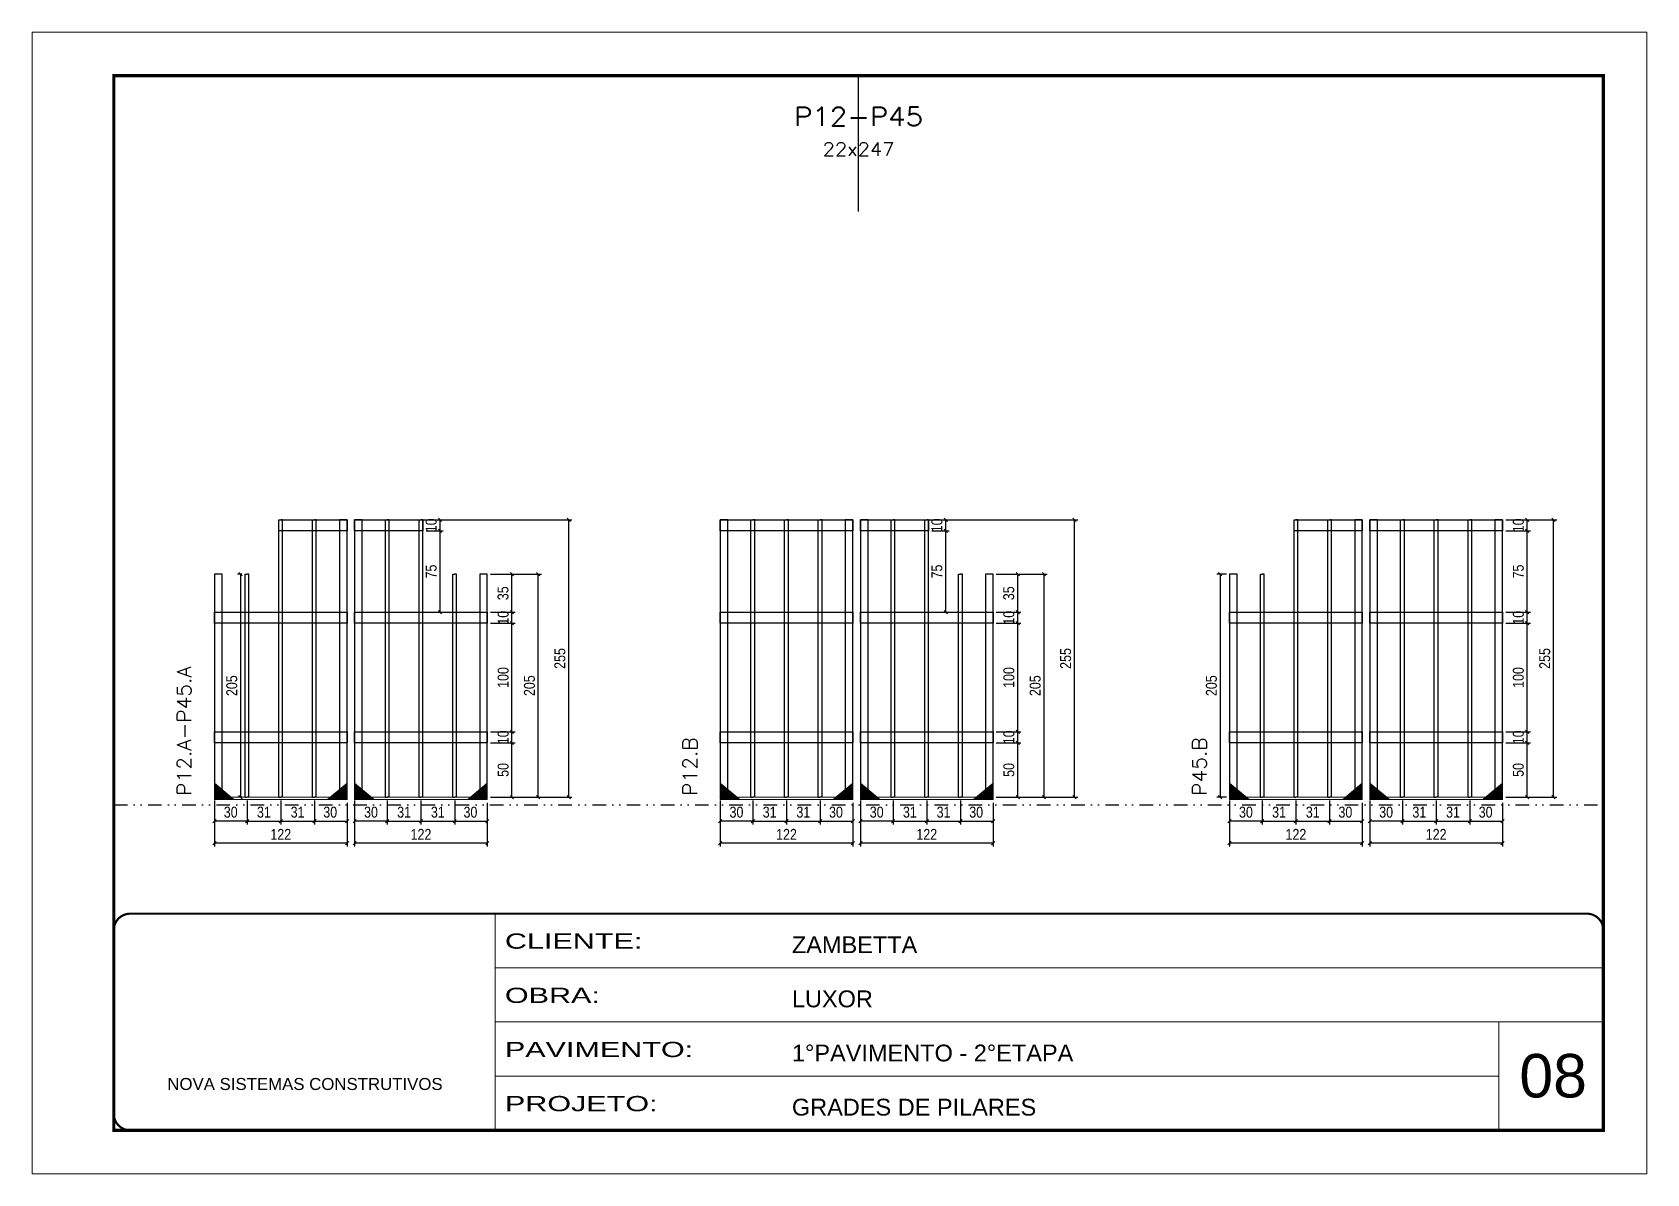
# Model space of a CAD drawing. Extents: x 14400 to 20667, y -21631 to 6985.
# Drawn here: x 19182 to 20667, y 4786 to 5836 of the extents above; entities that cross this region are included whole.
import ezdxf
from ezdxf.enums import TextEntityAlignment as Align

# ---------------------------------------------------------------- set-up
doc = ezdxf.new("R2010")
doc.units = 0
for name, pattern in [('CONTINUO', [0]), ('DASHED', [0.75, 0.5, -0.25]), ('DIVIDE2', [0.625, 0.25, -0.125, 0, -0.125, 0, -0.125]), ('HIDDEN', [0.375, 0.25, -0.125])]:
    doc.linetypes.add(name, pattern=pattern)
for name, color, linetype, lineweight in [('CARIMBO', 255, 'Continuous', 9), ('Folhas', 255, 'Continuous', 9), ('Madeira', 126, 'Continuous', 18), ('Sarr 2.2x7', 40, 'Continuous', 9), ('SARRAFO DE PRESSAO', 251, 'DASHED', 9), ('Texto Seção', 7, 'Continuous', 15)]:
    doc.layers.add(name, color=color, linetype=linetype, lineweight=lineweight)
for name, color, linetype in [('COTA', 241, 'Continuous'), ('Nível', 160, 'Continuous'), ('SARR_2.2x10', 60, 'Continuous'), ('SARR_3.5x7', 81, 'Continuous'), ('SARR_7x7', 40, 'Continuous'), ('Texto de Titulo', 7, 'Continuous'), ('Texto Qtd Sarr', 242, 'Continuous')]:
    doc.layers.add(name, color=color, linetype=linetype)
doc.styles.add('ARIAL', font='arial.ttf')
doc.styles.add('COTA TECNICA', font='techl___.ttf', dxfattribs={"height": 10})
doc.styles.add('REGUA-120', font='ROMANS.shx', dxfattribs={"height": 15})
doc.styles.add('ROMANS', font='romans.shx')
doc.styles.add('Tecnologia', font='')
doc.styles.get('Tecnologia').set_extended_font_data('Forgotten Futurist')
doc.dimstyles.new('PAINEL', dxfattribs={"dimtxt": 10, "dimasz": 3, "dimexe": 3, "dimexo": 3, "dimgap": 3, "dimtad": 1, "dimdec": 1, "dimzin": 12, "dimdsep": 46, "dimtxsty": 'COTA TECNICA', "dimblk1": 'OBLIQUE', "dimblk2": 'OBLIQUE', "dimsah": 1, "dimcen": 0.9, "dimclrd": 4, "dimclre": 4, "dimclrt": 240, "dimadec": 1, "dimazin": 3, "dimtfac": 1, "dimtdec": 1, "dimtmove": 0, "dimatfit": 3, "dimfxl": 1, "dimtolj": 1, "dimtzin": 12, "dimarcsym": 0})

msp = doc.modelspace()

# ---------------------------------------------------------------- texts
at = {"layer": 'CARIMBO', "style": 'ARIAL'}
msp.add_text('08', height=40, dxfattribs=at).set_placement((20549.83, 4856.3))
at = {"layer": 'Texto Seção', "style": 'REGUA-120', "width": 1.05}
for s, p in [('P12.A-P45.A', (19328.19, 5133.73)), ('P12.B', (19793.42, 5133.73)), ('P45.B', (20262.05, 5133.73))]:
    msp.add_text(s, height=13, rotation=90, dxfattribs=at).set_placement(p)

# ---------------------------------------------------------------- blocks, each defined once
blk = doc.blocks.new('9999999999')
at = {"color": 30, "linetype": 'CONTINUO'}
for p, q in [((98564.6, 34230.2), (98564.6, 34429.4)), ((98564.6, 34379.6), (99584, 34379.6)), ((98564.6, 34329.8), (99488, 34329.8)), ((99584, 34329.8), (99488, 34329.8)), ((99488, 34329.8), (99488, 34230.2)), ((98564.6, 34280), (99488, 34280))]:
    blk.add_line(p, q, dxfattribs=at)
at = {"color": 30, "linetype": 'CONTINUO', "const_width": 2}
blk.add_lwpolyline([(99584, 34230.2), (99584, 34414.4, 0.414214), (99569, 34429.4), (98229, 34429.4, 0.414214), (98214, 34414.4), (98214, 34245.2, 0.414214), (98229, 34230.2), (99584, 34230.2)], format="xyb", dxfattribs=at)
at = {"layer": 'Folhas'}
blk.add_lwpolyline([(98139, 34190.2), (99624, 34190.2), (99624, 35240.2), (98139, 35240.2)], close=True, dxfattribs=at)
at = {"layer": 'Folhas', "color": 30, "const_width": 3}
blk.add_lwpolyline([(98214, 34230.2), (99584, 34230.2), (99584, 35200.2), (98214, 35200.2)], close=True, dxfattribs=at)
at = {"color": 7, "linetype": 'Continuous', "ltscale": 5, "style": 'ARIAL'}
for s, height, p in [('ZAMBETTA', 15.48, (98837.7, 34393.1)), ('LUXOR', 15.48, (98837.7, 34343.3)), ('1°PAVIMENTO - 2°ETAPA', 15.483, (98837.7, 34293.5)), ('NOVA SISTEMAS CONSTRUTIVOS', 11.059, (98263.2, 34267.2)), ('GRADES DE PILARES', 15.483, (98837.7, 34243.7))]:
    blk.add_text(s, height=height, dxfattribs=at).set_placement(p)
at = {"layer": 'Folhas', "color": 7, "style": 'Tecnologia', "width": 1.5}
for s, p in [('CLIENTE:', (98573.7, 34397.2)), ('OBRA:', (98573.7, 34347.3)), ('PAVIMENTO:', (98573.7, 34297.5)), ('PROJETO:', (98573.7, 34247.7))]:
    blk.add_text(s, height=14, dxfattribs=at).set_placement(p)
blk = doc.blocks.new('_Oblique')
at = {"color": 0, "linetype": 'ByBlock', "lineweight": -2}
blk.add_line((-0.5, -0.5), (0.5, 0.5), dxfattribs=at)
blk = doc.blocks.new('*D709')
at = {"layer": 'COTA', "color": 4, "lineweight": -2, "transparency": 16777216}
for p, q in [((20412.3, 5114.4), (20412.3, 5087.3)), ((20534.3, 5114.4), (20534.3, 5087.3)), ((20534.3, 5090.3), (20412.3, 5090.3))]:
    blk.add_line(p, q, dxfattribs=at)
at = {"layer": 'Defpoints', "color": 0, "transparency": 16777216}
for p in [(20412.3, 5117.4), (20534.3, 5117.4), (20412.3, 5090.3)]:
    blk.add_point(p, dxfattribs=at)
at = {"layer": 'COTA', "color": 4, "lineweight": -2, "transparency": 16777216, "xscale": 3, "yscale": 3, "zscale": 3, "rotation": 180}
blk.add_blockref('_Oblique', (20412.3, 5090.3), dxfattribs=at)
at = {"layer": 'COTA', "color": 4, "lineweight": -2, "transparency": 16777216, "xscale": 3, "yscale": 3, "zscale": 3}
blk.add_blockref('_Oblique', (20534.3, 5090.3), dxfattribs=at)
at = {"layer": 'COTA', "color": 240, "transparency": 16777216, "insert": (20473.3, 5098.3), "char_height": 10, "attachment_point": 5, "style": 'COTA TECNICA'}
blk.add_mtext('\\A1;122', dxfattribs=at)
blk = doc.blocks.new('*D710')
at = {"layer": 'COTA', "color": 4, "lineweight": -2, "transparency": 16777216}
for p, q in [((20412.3, 5129.6), (20412.3, 5107.4)), ((20442.3, 5129.6), (20442.3, 5107.4)), ((20442.3, 5110.4), (20412.3, 5110.4))]:
    blk.add_line(p, q, dxfattribs=at)
at = {"layer": 'Defpoints', "color": 0, "transparency": 16777216}
for p in [(20412.3, 5132.6), (20442.3, 5132.6), (20412.3, 5110.4)]:
    blk.add_point(p, dxfattribs=at)
at = {"layer": 'COTA', "color": 4, "lineweight": -2, "transparency": 16777216, "xscale": 3, "yscale": 3, "zscale": 3, "rotation": 180}
blk.add_blockref('_Oblique', (20412.3, 5110.4), dxfattribs=at)
at = {"layer": 'COTA', "color": 4, "lineweight": -2, "transparency": 16777216, "xscale": 3, "yscale": 3, "zscale": 3}
blk.add_blockref('_Oblique', (20442.3, 5110.4), dxfattribs=at)
at = {"layer": 'COTA', "color": 240, "transparency": 16777216, "insert": (20427.3, 5118.7), "char_height": 10, "attachment_point": 5, "style": 'COTA TECNICA'}
blk.add_mtext('\\A1;30', dxfattribs=at)
blk = doc.blocks.new('*D711')
at = {"layer": 'COTA', "color": 4, "lineweight": -2, "transparency": 16777216}
for p, q in [((20504.3, 5129.6), (20504.3, 5107.4)), ((20534.3, 5127.4), (20534.3, 5107.4)), ((20504.3, 5110.4), (20534.3, 5110.4))]:
    blk.add_line(p, q, dxfattribs=at)
at = {"layer": 'Defpoints', "color": 0, "transparency": 16777216}
for p in [(20504.3, 5132.6), (20534.3, 5130.4), (20534.3, 5110.4)]:
    blk.add_point(p, dxfattribs=at)
at = {"layer": 'COTA', "color": 4, "lineweight": -2, "transparency": 16777216, "xscale": 3, "yscale": 3, "zscale": 3, "rotation": 180}
blk.add_blockref('_Oblique', (20504.3, 5110.4), dxfattribs=at)
at = {"layer": 'COTA', "color": 4, "lineweight": -2, "transparency": 16777216, "xscale": 3, "yscale": 3, "zscale": 3}
blk.add_blockref('_Oblique', (20534.3, 5110.4), dxfattribs=at)
at = {"layer": 'COTA', "color": 240, "transparency": 16777216, "insert": (20518.8, 5118.7), "char_height": 10, "attachment_point": 5, "style": 'COTA TECNICA'}
blk.add_mtext('\\A1;30', dxfattribs=at)
blk = doc.blocks.new('*D712')
at = {"layer": 'COTA', "color": 4, "lineweight": -2, "transparency": 16777216}
for p, q in [((20442.3, 5129.6), (20442.3, 5107.4)), ((20473.3, 5129.6), (20473.3, 5107.4)), ((20442.3, 5110.4), (20473.3, 5110.4))]:
    blk.add_line(p, q, dxfattribs=at)
at = {"layer": 'Defpoints', "color": 0, "transparency": 16777216}
for p in [(20442.3, 5132.6), (20473.3, 5132.6), (20473.3, 5110.4)]:
    blk.add_point(p, dxfattribs=at)
at = {"layer": 'COTA', "color": 4, "lineweight": -2, "transparency": 16777216, "xscale": 3, "yscale": 3, "zscale": 3, "rotation": 180}
blk.add_blockref('_Oblique', (20442.3, 5110.4), dxfattribs=at)
at = {"layer": 'COTA', "color": 4, "lineweight": -2, "transparency": 16777216, "xscale": 3, "yscale": 3, "zscale": 3}
blk.add_blockref('_Oblique', (20473.3, 5110.4), dxfattribs=at)
at = {"layer": 'COTA', "color": 240, "transparency": 16777216, "insert": (20457.8, 5118.7), "char_height": 10, "attachment_point": 5, "style": 'COTA TECNICA'}
blk.add_mtext('\\A1;31', dxfattribs=at)
blk = doc.blocks.new('*D713')
at = {"layer": 'COTA', "color": 4, "lineweight": -2, "transparency": 16777216}
for p, q in [((20537.3, 5182.6), (20560, 5182.6)), ((20557, 5132.6), (20557, 5182.6)), ((20537.3, 5132.6), (20560, 5132.6))]:
    blk.add_line(p, q, dxfattribs=at)
at = {"layer": 'Defpoints', "color": 0, "transparency": 16777216}
for p in [(20534.3, 5182.6), (20557, 5182.6), (20534.3, 5132.6)]:
    blk.add_point(p, dxfattribs=at)
at = {"layer": 'COTA', "color": 4, "lineweight": -2, "transparency": 16777216, "xscale": 3, "yscale": 3, "zscale": 3}
for p, rotation in [((20557, 5182.6), 90), ((20557, 5132.6), 270)]:
    blk.add_blockref('_Oblique', p, dxfattribs=dict(at, rotation=rotation))
at = {"layer": 'COTA', "color": 240, "transparency": 16777216, "insert": (20548.9, 5157.6), "char_height": 10, "attachment_point": 5, "rotation": 90, "style": 'COTA TECNICA'}
blk.add_mtext('\\A1;50', dxfattribs=at)
blk = doc.blocks.new('*D714')
at = {"layer": 'COTA', "color": 4, "lineweight": -2, "transparency": 16777216}
for p, q in [((20473.3, 5129.6), (20473.3, 5107.4)), ((20504.3, 5129.6), (20504.3, 5107.4)), ((20473.3, 5110.4), (20504.3, 5110.4))]:
    blk.add_line(p, q, dxfattribs=at)
at = {"layer": 'Defpoints', "color": 0, "transparency": 16777216}
for p in [(20473.3, 5132.6), (20504.3, 5132.6), (20504.3, 5110.4)]:
    blk.add_point(p, dxfattribs=at)
at = {"layer": 'COTA', "color": 4, "lineweight": -2, "transparency": 16777216, "xscale": 3, "yscale": 3, "zscale": 3, "rotation": 180}
blk.add_blockref('_Oblique', (20473.3, 5110.4), dxfattribs=at)
at = {"layer": 'COTA', "color": 4, "lineweight": -2, "transparency": 16777216, "xscale": 3, "yscale": 3, "zscale": 3}
blk.add_blockref('_Oblique', (20504.3, 5110.4), dxfattribs=at)
at = {"layer": 'COTA', "color": 240, "transparency": 16777216, "insert": (20488.8, 5118.7), "char_height": 10, "attachment_point": 5, "style": 'COTA TECNICA'}
blk.add_mtext('\\A1;31', dxfattribs=at)
blk = doc.blocks.new('*D715')
at = {"layer": 'COTA', "color": 4, "lineweight": -2, "transparency": 16777216}
for p, q in [((20537.3, 5192.6), (20560, 5192.6)), ((20557, 5182.6), (20557, 5192.6)), ((20537.3, 5182.6), (20560, 5182.6))]:
    blk.add_line(p, q, dxfattribs=at)
at = {"layer": 'Defpoints', "color": 0, "transparency": 16777216}
for p in [(20534.3, 5192.6), (20557, 5192.6), (20534.3, 5182.6)]:
    blk.add_point(p, dxfattribs=at)
at = {"layer": 'COTA', "color": 4, "lineweight": -2, "transparency": 16777216, "xscale": 3, "yscale": 3, "zscale": 3}
for p, rotation in [((20557, 5192.6), 90), ((20557, 5182.6), 270)]:
    blk.add_blockref('_Oblique', p, dxfattribs=dict(at, rotation=rotation))
at = {"layer": 'COTA', "color": 240, "transparency": 16777216, "insert": (20548.9, 5187.6), "char_height": 10, "attachment_point": 5, "rotation": 90, "style": 'COTA TECNICA'}
blk.add_mtext('\\A1;10', dxfattribs=at)
blk = doc.blocks.new('*D716')
at = {"layer": 'COTA', "color": 4, "lineweight": -2, "transparency": 16777216}
for p, q in [((20537.3, 5292.6), (20560, 5292.6)), ((20557, 5192.6), (20557, 5292.6)), ((20537.3, 5192.6), (20560, 5192.6))]:
    blk.add_line(p, q, dxfattribs=at)
at = {"layer": 'Defpoints', "color": 0, "transparency": 16777216}
for p in [(20534.3, 5292.6), (20557, 5292.6), (20534.3, 5192.6)]:
    blk.add_point(p, dxfattribs=at)
at = {"layer": 'COTA', "color": 4, "lineweight": -2, "transparency": 16777216, "xscale": 3, "yscale": 3, "zscale": 3}
for p, rotation in [((20557, 5292.6), 90), ((20557, 5192.6), 270)]:
    blk.add_blockref('_Oblique', p, dxfattribs=dict(at, rotation=rotation))
at = {"layer": 'COTA', "color": 240, "transparency": 16777216, "insert": (20548.9, 5242.6), "char_height": 10, "attachment_point": 5, "rotation": 90, "style": 'COTA TECNICA'}
blk.add_mtext('\\A1;100', dxfattribs=at)
blk = doc.blocks.new('*D717')
at = {"layer": 'COTA', "color": 4, "lineweight": -2, "transparency": 16777216}
for p, q in [((20537.3, 5302.6), (20560, 5302.6)), ((20557, 5292.6), (20557, 5302.6)), ((20537.3, 5292.6), (20560, 5292.6))]:
    blk.add_line(p, q, dxfattribs=at)
at = {"layer": 'Defpoints', "color": 0, "transparency": 16777216}
for p in [(20534.3, 5302.6), (20557, 5302.6), (20534.3, 5292.6)]:
    blk.add_point(p, dxfattribs=at)
at = {"layer": 'COTA', "color": 4, "lineweight": -2, "transparency": 16777216, "xscale": 3, "yscale": 3, "zscale": 3}
for p, rotation in [((20557, 5302.6), 90), ((20557, 5292.6), 270)]:
    blk.add_blockref('_Oblique', p, dxfattribs=dict(at, rotation=rotation))
at = {"layer": 'COTA', "color": 240, "transparency": 16777216, "insert": (20548.9, 5297.6), "char_height": 10, "attachment_point": 5, "rotation": 90, "style": 'COTA TECNICA'}
blk.add_mtext('\\A1;10', dxfattribs=at)
blk = doc.blocks.new('*D718')
at = {"layer": 'COTA', "color": 4, "lineweight": -2, "transparency": 16777216}
for p, q in [((20537.3, 5377.6), (20560, 5377.6)), ((20557, 5302.6), (20557, 5377.6)), ((20537.3, 5302.6), (20560, 5302.6))]:
    blk.add_line(p, q, dxfattribs=at)
at = {"layer": 'Defpoints', "color": 0, "transparency": 16777216}
for p in [(20534.3, 5377.6), (20557, 5377.6), (20534.3, 5302.6)]:
    blk.add_point(p, dxfattribs=at)
at = {"layer": 'COTA', "color": 4, "lineweight": -2, "transparency": 16777216, "xscale": 3, "yscale": 3, "zscale": 3}
for p, rotation in [((20557, 5377.6), 90), ((20557, 5302.6), 270)]:
    blk.add_blockref('_Oblique', p, dxfattribs=dict(at, rotation=rotation))
at = {"layer": 'COTA', "color": 240, "transparency": 16777216, "insert": (20548.9, 5340.1), "char_height": 10, "attachment_point": 5, "rotation": 90, "style": 'COTA TECNICA'}
blk.add_mtext('\\A1;75', dxfattribs=at)
blk = doc.blocks.new('*D719')
at = {"layer": 'COTA', "color": 4, "lineweight": -2, "transparency": 16777216}
for p, q in [((20537.3, 5387.6), (20560, 5387.6)), ((20537.3, 5377.6), (20560, 5377.6)), ((20557, 5377.6), (20557, 5387.6))]:
    blk.add_line(p, q, dxfattribs=at)
at = {"layer": 'Defpoints', "color": 0, "transparency": 16777216}
for p in [(20534.3, 5387.6), (20534.3, 5377.6), (20557, 5387.6)]:
    blk.add_point(p, dxfattribs=at)
at = {"layer": 'COTA', "color": 4, "lineweight": -2, "transparency": 16777216, "xscale": 3, "yscale": 3, "zscale": 3}
for p, rotation in [((20557, 5387.6), 90), ((20557, 5377.6), 270)]:
    blk.add_blockref('_Oblique', p, dxfattribs=dict(at, rotation=rotation))
at = {"layer": 'COTA', "color": 240, "transparency": 16777216, "insert": (20548.9, 5382.6), "char_height": 10, "attachment_point": 5, "rotation": 90, "style": 'COTA TECNICA'}
blk.add_mtext('\\A1;10', dxfattribs=at)
blk = doc.blocks.new('*D720')
at = {"layer": 'COTA', "color": 4, "lineweight": -2, "transparency": 16777216}
for p, q in [((20283.3, 5114.4), (20283.3, 5087.3)), ((20405.3, 5114.4), (20405.3, 5087.3)), ((20405.3, 5090.3), (20283.3, 5090.3))]:
    blk.add_line(p, q, dxfattribs=at)
at = {"layer": 'Defpoints', "color": 0, "transparency": 16777216}
for p in [(20283.3, 5117.4), (20405.3, 5117.4), (20283.3, 5090.3)]:
    blk.add_point(p, dxfattribs=at)
at = {"layer": 'COTA', "color": 4, "lineweight": -2, "transparency": 16777216, "xscale": 3, "yscale": 3, "zscale": 3, "rotation": 180}
blk.add_blockref('_Oblique', (20283.3, 5090.3), dxfattribs=at)
at = {"layer": 'COTA', "color": 4, "lineweight": -2, "transparency": 16777216, "xscale": 3, "yscale": 3, "zscale": 3}
blk.add_blockref('_Oblique', (20405.3, 5090.3), dxfattribs=at)
at = {"layer": 'COTA', "color": 240, "transparency": 16777216, "insert": (20344.3, 5098.3), "char_height": 10, "attachment_point": 5, "style": 'COTA TECNICA'}
blk.add_mtext('\\A1;122', dxfattribs=at)
blk = doc.blocks.new('*D721')
at = {"layer": 'COTA', "color": 4, "lineweight": -2, "transparency": 16777216}
for p, q in [((20283.3, 5129.6), (20283.3, 5107.4)), ((20313.3, 5129.6), (20313.3, 5107.4)), ((20313.3, 5110.4), (20283.3, 5110.4))]:
    blk.add_line(p, q, dxfattribs=at)
at = {"layer": 'Defpoints', "color": 0, "transparency": 16777216}
for p in [(20283.3, 5132.6), (20313.3, 5132.6), (20283.3, 5110.4)]:
    blk.add_point(p, dxfattribs=at)
at = {"layer": 'COTA', "color": 4, "lineweight": -2, "transparency": 16777216, "xscale": 3, "yscale": 3, "zscale": 3, "rotation": 180}
blk.add_blockref('_Oblique', (20283.3, 5110.4), dxfattribs=at)
at = {"layer": 'COTA', "color": 4, "lineweight": -2, "transparency": 16777216, "xscale": 3, "yscale": 3, "zscale": 3}
blk.add_blockref('_Oblique', (20313.3, 5110.4), dxfattribs=at)
at = {"layer": 'COTA', "color": 240, "transparency": 16777216, "insert": (20298.3, 5118.7), "char_height": 10, "attachment_point": 5, "style": 'COTA TECNICA'}
blk.add_mtext('\\A1;30', dxfattribs=at)
blk = doc.blocks.new('*D722')
at = {"layer": 'COTA', "color": 4, "lineweight": -2, "transparency": 16777216}
for p, q in [((20375.3, 5129.6), (20375.3, 5107.4)), ((20405.3, 5127.4), (20405.3, 5107.4)), ((20375.3, 5110.4), (20405.3, 5110.4))]:
    blk.add_line(p, q, dxfattribs=at)
at = {"layer": 'Defpoints', "color": 0, "transparency": 16777216}
for p in [(20375.3, 5132.6), (20405.3, 5130.4), (20405.3, 5110.4)]:
    blk.add_point(p, dxfattribs=at)
at = {"layer": 'COTA', "color": 4, "lineweight": -2, "transparency": 16777216, "xscale": 3, "yscale": 3, "zscale": 3, "rotation": 180}
blk.add_blockref('_Oblique', (20375.3, 5110.4), dxfattribs=at)
at = {"layer": 'COTA', "color": 4, "lineweight": -2, "transparency": 16777216, "xscale": 3, "yscale": 3, "zscale": 3}
blk.add_blockref('_Oblique', (20405.3, 5110.4), dxfattribs=at)
at = {"layer": 'COTA', "color": 240, "transparency": 16777216, "insert": (20389.8, 5118.7), "char_height": 10, "attachment_point": 5, "style": 'COTA TECNICA'}
blk.add_mtext('\\A1;30', dxfattribs=at)
blk = doc.blocks.new('*D723')
at = {"layer": 'COTA', "color": 4, "lineweight": -2, "transparency": 16777216}
for p, q in [((20313.3, 5129.6), (20313.3, 5107.4)), ((20344.3, 5129.6), (20344.3, 5107.4)), ((20313.3, 5110.4), (20344.3, 5110.4))]:
    blk.add_line(p, q, dxfattribs=at)
at = {"layer": 'Defpoints', "color": 0, "transparency": 16777216}
for p in [(20313.3, 5132.6), (20344.3, 5132.6), (20344.3, 5110.4)]:
    blk.add_point(p, dxfattribs=at)
at = {"layer": 'COTA', "color": 4, "lineweight": -2, "transparency": 16777216, "xscale": 3, "yscale": 3, "zscale": 3, "rotation": 180}
blk.add_blockref('_Oblique', (20313.3, 5110.4), dxfattribs=at)
at = {"layer": 'COTA', "color": 4, "lineweight": -2, "transparency": 16777216, "xscale": 3, "yscale": 3, "zscale": 3}
blk.add_blockref('_Oblique', (20344.3, 5110.4), dxfattribs=at)
at = {"layer": 'COTA', "color": 240, "transparency": 16777216, "insert": (20328.8, 5118.7), "char_height": 10, "attachment_point": 5, "style": 'COTA TECNICA'}
blk.add_mtext('\\A1;31', dxfattribs=at)
blk = doc.blocks.new('*D724')
at = {"layer": 'COTA', "color": 4, "lineweight": -2, "transparency": 16777216}
for p, q in [((20344.3, 5129.6), (20344.3, 5107.4)), ((20375.3, 5129.6), (20375.3, 5107.4)), ((20344.3, 5110.4), (20375.3, 5110.4))]:
    blk.add_line(p, q, dxfattribs=at)
at = {"layer": 'Defpoints', "color": 0, "transparency": 16777216}
for p in [(20344.3, 5132.6), (20375.3, 5132.6), (20375.3, 5110.4)]:
    blk.add_point(p, dxfattribs=at)
at = {"layer": 'COTA', "color": 4, "lineweight": -2, "transparency": 16777216, "xscale": 3, "yscale": 3, "zscale": 3, "rotation": 180}
blk.add_blockref('_Oblique', (20344.3, 5110.4), dxfattribs=at)
at = {"layer": 'COTA', "color": 4, "lineweight": -2, "transparency": 16777216, "xscale": 3, "yscale": 3, "zscale": 3}
blk.add_blockref('_Oblique', (20375.3, 5110.4), dxfattribs=at)
at = {"layer": 'COTA', "color": 240, "transparency": 16777216, "insert": (20359.8, 5118.7), "char_height": 10, "attachment_point": 5, "style": 'COTA TECNICA'}
blk.add_mtext('\\A1;31', dxfattribs=at)
blk = doc.blocks.new('*D725')
at = {"layer": 'COTA', "color": 4, "lineweight": -2, "transparency": 16777216}
for p, q in [((20280.3, 5337.6), (20271.7, 5337.6)), ((20274.7, 5337.6), (20274.7, 5132.6)), ((20280.3, 5132.6), (20271.7, 5132.6))]:
    blk.add_line(p, q, dxfattribs=at)
at = {"layer": 'Defpoints', "color": 0, "transparency": 16777216}
for p in [(20283.3, 5337.6), (20274.7, 5132.6), (20283.3, 5132.6)]:
    blk.add_point(p, dxfattribs=at)
at = {"layer": 'COTA', "color": 4, "lineweight": -2, "transparency": 16777216, "xscale": 3, "yscale": 3, "zscale": 3}
for p, rotation in [((20274.7, 5337.6), 90), ((20274.7, 5132.6), 270)]:
    blk.add_blockref('_Oblique', p, dxfattribs=dict(at, rotation=rotation))
at = {"layer": 'COTA', "color": 240, "transparency": 16777216, "insert": (20266.6, 5235.1), "char_height": 10, "attachment_point": 5, "rotation": 90, "style": 'COTA TECNICA'}
blk.add_mtext('\\A1;205', dxfattribs=at)
blk = doc.blocks.new('*D726')
at = {"layer": 'COTA', "color": 4, "lineweight": -2, "transparency": 16777216}
for p, q in [((20537.3, 5387.6), (20584.3, 5387.6)), ((20581.3, 5132.6), (20581.3, 5387.6)), ((20537.3, 5132.6), (20584.3, 5132.6))]:
    blk.add_line(p, q, dxfattribs=at)
at = {"layer": 'Defpoints', "color": 0, "transparency": 16777216}
for p in [(20534.3, 5387.6), (20581.3, 5387.6), (20534.3, 5132.6)]:
    blk.add_point(p, dxfattribs=at)
at = {"layer": 'COTA', "color": 4, "lineweight": -2, "transparency": 16777216, "xscale": 3, "yscale": 3, "zscale": 3}
for p, rotation in [((20581.3, 5387.6), 90), ((20581.3, 5132.6), 270)]:
    blk.add_blockref('_Oblique', p, dxfattribs=dict(at, rotation=rotation))
at = {"layer": 'COTA', "color": 240, "transparency": 16777216, "insert": (20573.2, 5260.1), "char_height": 10, "attachment_point": 5, "rotation": 90, "style": 'COTA TECNICA'}
blk.add_mtext('\\A1;255', dxfattribs=at)
blk = doc.blocks.new('titulo1')
at = {"layer": 'Defpoints', "color": 252, "linetype": 'HIDDEN', "ltscale": 2}
blk.add_line((0, 0), (0, 125), dxfattribs=at)
at = {"layer": 'Defpoints', "style": 'ROMANS', "oblique": 15}
blk.add_attdef('FOLHA', text='', height=10, dxfattribs=at).set_placement((0, 15.6), align=Align.MIDDLE_CENTER)
at = {"layer": 'Texto Qtd Sarr', "color": 3, "style": 'ROMANS', "oblique": 15}
for tag, height, p in [('TITULO', 17, (0, 71.4)), ('SEÇÃO', 12, (0, 41.5))]:
    blk.add_attdef(tag, text='', height=height, dxfattribs=at).set_placement(p, align=Align.MIDDLE_CENTER)
blk = doc.blocks.new('*D727')
at = {"layer": 'COTA', "color": 4, "lineweight": -2, "transparency": 16777216}
for p, q in [((19478.5, 5114.4), (19478.5, 5087.3)), ((19600.5, 5114.4), (19600.5, 5087.3)), ((19600.5, 5090.3), (19478.5, 5090.3))]:
    blk.add_line(p, q, dxfattribs=at)
at = {"layer": 'Defpoints', "color": 0, "transparency": 16777216}
for p in [(19478.5, 5117.4), (19600.5, 5117.4), (19478.5, 5090.3)]:
    blk.add_point(p, dxfattribs=at)
at = {"layer": 'COTA', "color": 4, "lineweight": -2, "transparency": 16777216, "xscale": 3, "yscale": 3, "zscale": 3, "rotation": 180}
blk.add_blockref('_Oblique', (19478.5, 5090.3), dxfattribs=at)
at = {"layer": 'COTA', "color": 4, "lineweight": -2, "transparency": 16777216, "xscale": 3, "yscale": 3, "zscale": 3}
blk.add_blockref('_Oblique', (19600.5, 5090.3), dxfattribs=at)
at = {"layer": 'COTA', "color": 240, "transparency": 16777216, "insert": (19539.5, 5098.3), "char_height": 10, "attachment_point": 5, "style": 'COTA TECNICA'}
blk.add_mtext('\\A1;122', dxfattribs=at)
blk = doc.blocks.new('*D728')
at = {"layer": 'COTA', "color": 4, "lineweight": -2, "transparency": 16777216}
for p, q in [((19478.5, 5129.6), (19478.5, 5107.4)), ((19508.5, 5129.6), (19508.5, 5107.4)), ((19508.5, 5110.4), (19478.5, 5110.4))]:
    blk.add_line(p, q, dxfattribs=at)
at = {"layer": 'Defpoints', "color": 0, "transparency": 16777216}
for p in [(19478.5, 5132.6), (19508.5, 5132.6), (19478.5, 5110.4)]:
    blk.add_point(p, dxfattribs=at)
at = {"layer": 'COTA', "color": 4, "lineweight": -2, "transparency": 16777216, "xscale": 3, "yscale": 3, "zscale": 3, "rotation": 180}
blk.add_blockref('_Oblique', (19478.5, 5110.4), dxfattribs=at)
at = {"layer": 'COTA', "color": 4, "lineweight": -2, "transparency": 16777216, "xscale": 3, "yscale": 3, "zscale": 3}
blk.add_blockref('_Oblique', (19508.5, 5110.4), dxfattribs=at)
at = {"layer": 'COTA', "color": 240, "transparency": 16777216, "insert": (19493.5, 5118.7), "char_height": 10, "attachment_point": 5, "style": 'COTA TECNICA'}
blk.add_mtext('\\A1;30', dxfattribs=at)
blk = doc.blocks.new('*D729')
at = {"layer": 'COTA', "color": 4, "lineweight": -2, "transparency": 16777216}
for p, q in [((19570.5, 5129.6), (19570.5, 5107.4)), ((19600.5, 5127.4), (19600.5, 5107.4)), ((19570.5, 5110.4), (19600.5, 5110.4))]:
    blk.add_line(p, q, dxfattribs=at)
at = {"layer": 'Defpoints', "color": 0, "transparency": 16777216}
for p in [(19570.5, 5132.6), (19600.5, 5130.4), (19600.5, 5110.4)]:
    blk.add_point(p, dxfattribs=at)
at = {"layer": 'COTA', "color": 4, "lineweight": -2, "transparency": 16777216, "xscale": 3, "yscale": 3, "zscale": 3, "rotation": 180}
blk.add_blockref('_Oblique', (19570.5, 5110.4), dxfattribs=at)
at = {"layer": 'COTA', "color": 4, "lineweight": -2, "transparency": 16777216, "xscale": 3, "yscale": 3, "zscale": 3}
blk.add_blockref('_Oblique', (19600.5, 5110.4), dxfattribs=at)
at = {"layer": 'COTA', "color": 240, "transparency": 16777216, "insert": (19585, 5118.7), "char_height": 10, "attachment_point": 5, "style": 'COTA TECNICA'}
blk.add_mtext('\\A1;30', dxfattribs=at)
blk = doc.blocks.new('*D730')
at = {"layer": 'COTA', "color": 4, "lineweight": -2, "transparency": 16777216}
for p, q in [((19508.5, 5129.6), (19508.5, 5107.4)), ((19539.5, 5129.6), (19539.5, 5107.4)), ((19508.5, 5110.4), (19539.5, 5110.4))]:
    blk.add_line(p, q, dxfattribs=at)
at = {"layer": 'Defpoints', "color": 0, "transparency": 16777216}
for p in [(19508.5, 5132.6), (19539.5, 5132.6), (19539.5, 5110.4)]:
    blk.add_point(p, dxfattribs=at)
at = {"layer": 'COTA', "color": 4, "lineweight": -2, "transparency": 16777216, "xscale": 3, "yscale": 3, "zscale": 3, "rotation": 180}
blk.add_blockref('_Oblique', (19508.5, 5110.4), dxfattribs=at)
at = {"layer": 'COTA', "color": 4, "lineweight": -2, "transparency": 16777216, "xscale": 3, "yscale": 3, "zscale": 3}
blk.add_blockref('_Oblique', (19539.5, 5110.4), dxfattribs=at)
at = {"layer": 'COTA', "color": 240, "transparency": 16777216, "insert": (19524, 5118.7), "char_height": 10, "attachment_point": 5, "style": 'COTA TECNICA'}
blk.add_mtext('\\A1;31', dxfattribs=at)
blk = doc.blocks.new('*D731')
at = {"layer": 'COTA', "color": 4, "lineweight": -2, "transparency": 16777216}
for p, q in [((19603.5, 5182.6), (19626.2, 5182.6)), ((19623.2, 5132.6), (19623.2, 5182.6)), ((19603.5, 5132.6), (19626.2, 5132.6))]:
    blk.add_line(p, q, dxfattribs=at)
at = {"layer": 'Defpoints', "color": 0, "transparency": 16777216}
for p in [(19600.5, 5182.6), (19623.2, 5182.6), (19600.5, 5132.6)]:
    blk.add_point(p, dxfattribs=at)
at = {"layer": 'COTA', "color": 4, "lineweight": -2, "transparency": 16777216, "xscale": 3, "yscale": 3, "zscale": 3}
for p, rotation in [((19623.2, 5182.6), 90), ((19623.2, 5132.6), 270)]:
    blk.add_blockref('_Oblique', p, dxfattribs=dict(at, rotation=rotation))
at = {"layer": 'COTA', "color": 240, "transparency": 16777216, "insert": (19615.1, 5157.6), "char_height": 10, "attachment_point": 5, "rotation": 90, "style": 'COTA TECNICA'}
blk.add_mtext('\\A1;50', dxfattribs=at)
blk = doc.blocks.new('*D732')
at = {"layer": 'COTA', "color": 4, "lineweight": -2, "transparency": 16777216}
for p, q in [((19539.5, 5129.6), (19539.5, 5107.4)), ((19570.5, 5129.6), (19570.5, 5107.4)), ((19539.5, 5110.4), (19570.5, 5110.4))]:
    blk.add_line(p, q, dxfattribs=at)
at = {"layer": 'Defpoints', "color": 0, "transparency": 16777216}
for p in [(19539.5, 5132.6), (19570.5, 5132.6), (19570.5, 5110.4)]:
    blk.add_point(p, dxfattribs=at)
at = {"layer": 'COTA', "color": 4, "lineweight": -2, "transparency": 16777216, "xscale": 3, "yscale": 3, "zscale": 3, "rotation": 180}
blk.add_blockref('_Oblique', (19539.5, 5110.4), dxfattribs=at)
at = {"layer": 'COTA', "color": 4, "lineweight": -2, "transparency": 16777216, "xscale": 3, "yscale": 3, "zscale": 3}
blk.add_blockref('_Oblique', (19570.5, 5110.4), dxfattribs=at)
at = {"layer": 'COTA', "color": 240, "transparency": 16777216, "insert": (19555, 5118.7), "char_height": 10, "attachment_point": 5, "style": 'COTA TECNICA'}
blk.add_mtext('\\A1;31', dxfattribs=at)
blk = doc.blocks.new('*D733')
at = {"layer": 'COTA', "color": 4, "lineweight": -2, "transparency": 16777216}
for p, q in [((19603.5, 5192.6), (19626.2, 5192.6)), ((19623.2, 5182.6), (19623.2, 5192.6)), ((19603.5, 5182.6), (19626.2, 5182.6))]:
    blk.add_line(p, q, dxfattribs=at)
at = {"layer": 'Defpoints', "color": 0, "transparency": 16777216}
for p in [(19600.5, 5192.6), (19623.2, 5192.6), (19600.5, 5182.6)]:
    blk.add_point(p, dxfattribs=at)
at = {"layer": 'COTA', "color": 4, "lineweight": -2, "transparency": 16777216, "xscale": 3, "yscale": 3, "zscale": 3}
for p, rotation in [((19623.2, 5192.6), 90), ((19623.2, 5182.6), 270)]:
    blk.add_blockref('_Oblique', p, dxfattribs=dict(at, rotation=rotation))
at = {"layer": 'COTA', "color": 240, "transparency": 16777216, "insert": (19615.1, 5187.6), "char_height": 10, "attachment_point": 5, "rotation": 90, "style": 'COTA TECNICA'}
blk.add_mtext('\\A1;10', dxfattribs=at)
blk = doc.blocks.new('*D734')
at = {"layer": 'COTA', "color": 4, "lineweight": -2, "transparency": 16777216}
for p, q in [((19603.5, 5292.6), (19626.2, 5292.6)), ((19623.2, 5192.6), (19623.2, 5292.6)), ((19603.5, 5192.6), (19626.2, 5192.6))]:
    blk.add_line(p, q, dxfattribs=at)
at = {"layer": 'Defpoints', "color": 0, "transparency": 16777216}
for p in [(19600.5, 5292.6), (19623.2, 5292.6), (19600.5, 5192.6)]:
    blk.add_point(p, dxfattribs=at)
at = {"layer": 'COTA', "color": 4, "lineweight": -2, "transparency": 16777216, "xscale": 3, "yscale": 3, "zscale": 3}
for p, rotation in [((19623.2, 5292.6), 90), ((19623.2, 5192.6), 270)]:
    blk.add_blockref('_Oblique', p, dxfattribs=dict(at, rotation=rotation))
at = {"layer": 'COTA', "color": 240, "transparency": 16777216, "insert": (19615.1, 5242.6), "char_height": 10, "attachment_point": 5, "rotation": 90, "style": 'COTA TECNICA'}
blk.add_mtext('\\A1;100', dxfattribs=at)
blk = doc.blocks.new('*D735')
at = {"layer": 'COTA', "color": 4, "lineweight": -2, "transparency": 16777216}
for p, q in [((19603.5, 5302.6), (19626.2, 5302.6)), ((19623.2, 5292.6), (19623.2, 5302.6)), ((19603.5, 5292.6), (19626.2, 5292.6))]:
    blk.add_line(p, q, dxfattribs=at)
at = {"layer": 'Defpoints', "color": 0, "transparency": 16777216}
for p in [(19600.5, 5302.6), (19623.2, 5302.6), (19600.5, 5292.6)]:
    blk.add_point(p, dxfattribs=at)
at = {"layer": 'COTA', "color": 4, "lineweight": -2, "transparency": 16777216, "xscale": 3, "yscale": 3, "zscale": 3}
for p, rotation in [((19623.2, 5302.6), 90), ((19623.2, 5292.6), 270)]:
    blk.add_blockref('_Oblique', p, dxfattribs=dict(at, rotation=rotation))
at = {"layer": 'COTA', "color": 240, "transparency": 16777216, "insert": (19615.1, 5297.6), "char_height": 10, "attachment_point": 5, "rotation": 90, "style": 'COTA TECNICA'}
blk.add_mtext('\\A1;10', dxfattribs=at)
blk = doc.blocks.new('*D736')
at = {"layer": 'COTA', "color": 4, "lineweight": -2, "transparency": 16777216}
for p, q in [((19349.5, 5114.4), (19349.5, 5087.3)), ((19471.5, 5114.4), (19471.5, 5087.3)), ((19471.5, 5090.3), (19349.5, 5090.3))]:
    blk.add_line(p, q, dxfattribs=at)
at = {"layer": 'Defpoints', "color": 0, "transparency": 16777216}
for p in [(19349.5, 5117.4), (19471.5, 5117.4), (19349.5, 5090.3)]:
    blk.add_point(p, dxfattribs=at)
at = {"layer": 'COTA', "color": 4, "lineweight": -2, "transparency": 16777216, "xscale": 3, "yscale": 3, "zscale": 3, "rotation": 180}
blk.add_blockref('_Oblique', (19349.5, 5090.3), dxfattribs=at)
at = {"layer": 'COTA', "color": 4, "lineweight": -2, "transparency": 16777216, "xscale": 3, "yscale": 3, "zscale": 3}
blk.add_blockref('_Oblique', (19471.5, 5090.3), dxfattribs=at)
at = {"layer": 'COTA', "color": 240, "transparency": 16777216, "insert": (19410.5, 5098.3), "char_height": 10, "attachment_point": 5, "style": 'COTA TECNICA'}
blk.add_mtext('\\A1;122', dxfattribs=at)
blk = doc.blocks.new('*D737')
at = {"layer": 'COTA', "color": 4, "lineweight": -2, "transparency": 16777216}
for p, q in [((19349.5, 5129.6), (19349.5, 5107.4)), ((19379.5, 5129.6), (19379.5, 5107.4)), ((19379.5, 5110.4), (19349.5, 5110.4))]:
    blk.add_line(p, q, dxfattribs=at)
at = {"layer": 'Defpoints', "color": 0, "transparency": 16777216}
for p in [(19349.5, 5132.6), (19379.5, 5132.6), (19349.5, 5110.4)]:
    blk.add_point(p, dxfattribs=at)
at = {"layer": 'COTA', "color": 4, "lineweight": -2, "transparency": 16777216, "xscale": 3, "yscale": 3, "zscale": 3, "rotation": 180}
blk.add_blockref('_Oblique', (19349.5, 5110.4), dxfattribs=at)
at = {"layer": 'COTA', "color": 4, "lineweight": -2, "transparency": 16777216, "xscale": 3, "yscale": 3, "zscale": 3}
blk.add_blockref('_Oblique', (19379.5, 5110.4), dxfattribs=at)
at = {"layer": 'COTA', "color": 240, "transparency": 16777216, "insert": (19364.5, 5118.7), "char_height": 10, "attachment_point": 5, "style": 'COTA TECNICA'}
blk.add_mtext('\\A1;30', dxfattribs=at)
blk = doc.blocks.new('*D738')
at = {"layer": 'COTA', "color": 4, "lineweight": -2, "transparency": 16777216}
for p, q in [((19441.5, 5129.6), (19441.5, 5107.4)), ((19471.5, 5127.4), (19471.5, 5107.4)), ((19441.5, 5110.4), (19471.5, 5110.4))]:
    blk.add_line(p, q, dxfattribs=at)
at = {"layer": 'Defpoints', "color": 0, "transparency": 16777216}
for p in [(19441.5, 5132.6), (19471.5, 5130.4), (19471.5, 5110.4)]:
    blk.add_point(p, dxfattribs=at)
at = {"layer": 'COTA', "color": 4, "lineweight": -2, "transparency": 16777216, "xscale": 3, "yscale": 3, "zscale": 3, "rotation": 180}
blk.add_blockref('_Oblique', (19441.5, 5110.4), dxfattribs=at)
at = {"layer": 'COTA', "color": 4, "lineweight": -2, "transparency": 16777216, "xscale": 3, "yscale": 3, "zscale": 3}
blk.add_blockref('_Oblique', (19471.5, 5110.4), dxfattribs=at)
at = {"layer": 'COTA', "color": 240, "transparency": 16777216, "insert": (19456, 5118.7), "char_height": 10, "attachment_point": 5, "style": 'COTA TECNICA'}
blk.add_mtext('\\A1;30', dxfattribs=at)
blk = doc.blocks.new('*D739')
at = {"layer": 'COTA', "color": 4, "lineweight": -2, "transparency": 16777216}
for p, q in [((19379.5, 5129.6), (19379.5, 5107.4)), ((19410.5, 5129.6), (19410.5, 5107.4)), ((19379.5, 5110.4), (19410.5, 5110.4))]:
    blk.add_line(p, q, dxfattribs=at)
at = {"layer": 'Defpoints', "color": 0, "transparency": 16777216}
for p in [(19379.5, 5132.6), (19410.5, 5132.6), (19410.5, 5110.4)]:
    blk.add_point(p, dxfattribs=at)
at = {"layer": 'COTA', "color": 4, "lineweight": -2, "transparency": 16777216, "xscale": 3, "yscale": 3, "zscale": 3, "rotation": 180}
blk.add_blockref('_Oblique', (19379.5, 5110.4), dxfattribs=at)
at = {"layer": 'COTA', "color": 4, "lineweight": -2, "transparency": 16777216, "xscale": 3, "yscale": 3, "zscale": 3}
blk.add_blockref('_Oblique', (19410.5, 5110.4), dxfattribs=at)
at = {"layer": 'COTA', "color": 240, "transparency": 16777216, "insert": (19395, 5118.7), "char_height": 10, "attachment_point": 5, "style": 'COTA TECNICA'}
blk.add_mtext('\\A1;31', dxfattribs=at)
blk = doc.blocks.new('*D740')
at = {"layer": 'COTA', "color": 4, "lineweight": -2, "transparency": 16777216}
for p, q in [((19410.5, 5129.6), (19410.5, 5107.4)), ((19441.5, 5129.6), (19441.5, 5107.4)), ((19410.5, 5110.4), (19441.5, 5110.4))]:
    blk.add_line(p, q, dxfattribs=at)
at = {"layer": 'Defpoints', "color": 0, "transparency": 16777216}
for p in [(19410.5, 5132.6), (19441.5, 5132.6), (19441.5, 5110.4)]:
    blk.add_point(p, dxfattribs=at)
at = {"layer": 'COTA', "color": 4, "lineweight": -2, "transparency": 16777216, "xscale": 3, "yscale": 3, "zscale": 3, "rotation": 180}
blk.add_blockref('_Oblique', (19410.5, 5110.4), dxfattribs=at)
at = {"layer": 'COTA', "color": 4, "lineweight": -2, "transparency": 16777216, "xscale": 3, "yscale": 3, "zscale": 3}
blk.add_blockref('_Oblique', (19441.5, 5110.4), dxfattribs=at)
at = {"layer": 'COTA', "color": 240, "transparency": 16777216, "insert": (19426, 5118.7), "char_height": 10, "attachment_point": 5, "style": 'COTA TECNICA'}
blk.add_mtext('\\A1;31', dxfattribs=at)
blk = doc.blocks.new('*D741')
at = {"layer": 'COTA', "color": 4, "lineweight": -2, "transparency": 16777216}
for p, q in [((19603.5, 5337.6), (19650.4, 5337.6)), ((19647.4, 5132.6), (19647.4, 5337.6)), ((19603.5, 5132.6), (19650.4, 5132.6))]:
    blk.add_line(p, q, dxfattribs=at)
at = {"layer": 'Defpoints', "color": 0, "transparency": 16777216}
for p in [(19600.5, 5337.6), (19647.4, 5337.6), (19600.5, 5132.6)]:
    blk.add_point(p, dxfattribs=at)
at = {"layer": 'COTA', "color": 4, "lineweight": -2, "transparency": 16777216, "xscale": 3, "yscale": 3, "zscale": 3}
for p, rotation in [((19647.4, 5337.6), 90), ((19647.4, 5132.6), 270)]:
    blk.add_blockref('_Oblique', p, dxfattribs=dict(at, rotation=rotation))
at = {"layer": 'COTA', "color": 240, "transparency": 16777216, "insert": (19639.3, 5235.1), "char_height": 10, "attachment_point": 5, "rotation": 90, "style": 'COTA TECNICA'}
blk.add_mtext('\\A1;205', dxfattribs=at)
blk = doc.blocks.new('*D760')
at = {"layer": 'COTA', "color": 4, "lineweight": -2, "transparency": 16777216}
for p, q in [((19603.5, 5337.6), (19626.2, 5337.6)), ((19623.2, 5302.6), (19623.2, 5337.6)), ((19603.5, 5302.6), (19626.2, 5302.6))]:
    blk.add_line(p, q, dxfattribs=at)
at = {"layer": 'Defpoints', "color": 0, "transparency": 16777216}
for p in [(19600.5, 5337.6), (19623.2, 5337.6), (19600.5, 5302.6)]:
    blk.add_point(p, dxfattribs=at)
at = {"layer": 'COTA', "color": 4, "lineweight": -2, "transparency": 16777216, "xscale": 3, "yscale": 3, "zscale": 3}
for p, rotation in [((19623.2, 5337.6), 90), ((19623.2, 5302.6), 270)]:
    blk.add_blockref('_Oblique', p, dxfattribs=dict(at, rotation=rotation))
at = {"layer": 'COTA', "color": 240, "transparency": 16777216, "insert": (19615, 5320.1), "char_height": 10, "attachment_point": 5, "rotation": 90, "style": 'COTA TECNICA'}
blk.add_mtext('\\A1;35', dxfattribs=at)
blk = doc.blocks.new('*D761')
at = {"layer": 'COTA', "color": 4, "lineweight": -2, "transparency": 16777216}
for p, q in [((19511.4, 5387.6), (19678.4, 5387.6)), ((19675.4, 5132.6), (19675.4, 5387.6)), ((19603.5, 5132.6), (19678.4, 5132.6))]:
    blk.add_line(p, q, dxfattribs=at)
at = {"layer": 'Defpoints', "color": 0, "transparency": 16777216}
for p in [(19508.4, 5387.6), (19675.4, 5387.6), (19600.5, 5132.6)]:
    blk.add_point(p, dxfattribs=at)
at = {"layer": 'COTA', "color": 4, "lineweight": -2, "transparency": 16777216, "xscale": 3, "yscale": 3, "zscale": 3}
for p, rotation in [((19675.4, 5387.6), 90), ((19675.4, 5132.6), 270)]:
    blk.add_blockref('_Oblique', p, dxfattribs=dict(at, rotation=rotation))
at = {"layer": 'COTA', "color": 240, "transparency": 16777216, "insert": (19667.3, 5260.1), "char_height": 10, "attachment_point": 5, "rotation": 90, "style": 'COTA TECNICA'}
blk.add_mtext('\\A1;255', dxfattribs=at)
blk = doc.blocks.new('*D762')
at = {"layer": 'COTA', "color": 4, "lineweight": -2, "transparency": 16777216}
for p, q in [((19544.2, 5377.6), (19560, 5377.6)), ((19557, 5302.6), (19557, 5377.6)), ((19544.2, 5302.6), (19560, 5302.6))]:
    blk.add_line(p, q, dxfattribs=at)
at = {"layer": 'Defpoints', "color": 0, "transparency": 16777216}
for p in [(19541.2, 5377.6), (19557, 5377.6), (19541.2, 5302.6)]:
    blk.add_point(p, dxfattribs=at)
at = {"layer": 'COTA', "color": 4, "lineweight": -2, "transparency": 16777216, "xscale": 3, "yscale": 3, "zscale": 3}
for p, rotation in [((19557, 5377.6), 90), ((19557, 5302.6), 270)]:
    blk.add_blockref('_Oblique', p, dxfattribs=dict(at, rotation=rotation))
at = {"layer": 'COTA', "color": 240, "transparency": 16777216, "insert": (19548.9, 5340.1), "char_height": 10, "attachment_point": 5, "rotation": 90, "style": 'COTA TECNICA'}
blk.add_mtext('\\A1;75', dxfattribs=at)
blk = doc.blocks.new('*D742')
at = {"layer": 'COTA', "color": 4, "lineweight": -2, "transparency": 16777216}
for p, q in [((19544.2, 5387.6), (19560, 5387.6)), ((19544.2, 5377.6), (19560, 5377.6)), ((19557, 5377.6), (19557, 5387.6))]:
    blk.add_line(p, q, dxfattribs=at)
at = {"layer": 'Defpoints', "color": 0, "transparency": 16777216}
for p in [(19541.2, 5387.6), (19541.2, 5377.6), (19557, 5387.6)]:
    blk.add_point(p, dxfattribs=at)
at = {"layer": 'COTA', "color": 4, "lineweight": -2, "transparency": 16777216, "xscale": 3, "yscale": 3, "zscale": 3}
for p, rotation in [((19557, 5387.6), 90), ((19557, 5377.6), 270)]:
    blk.add_blockref('_Oblique', p, dxfattribs=dict(at, rotation=rotation))
at = {"layer": 'COTA', "color": 240, "transparency": 16777216, "insert": (19548.9, 5382.6), "char_height": 10, "attachment_point": 5, "rotation": 90, "style": 'COTA TECNICA'}
blk.add_mtext('\\A1;10', dxfattribs=at)
blk = doc.blocks.new('*D743')
at = {"layer": 'COTA', "color": 4, "lineweight": -2, "transparency": 16777216}
for p, q in [((19943.7, 5114.4), (19943.7, 5087.3)), ((20065.7, 5114.4), (20065.7, 5087.3)), ((20065.7, 5090.3), (19943.7, 5090.3))]:
    blk.add_line(p, q, dxfattribs=at)
at = {"layer": 'Defpoints', "color": 0, "transparency": 16777216}
for p in [(19943.7, 5117.4), (20065.7, 5117.4), (19943.7, 5090.3)]:
    blk.add_point(p, dxfattribs=at)
at = {"layer": 'COTA', "color": 4, "lineweight": -2, "transparency": 16777216, "xscale": 3, "yscale": 3, "zscale": 3, "rotation": 180}
blk.add_blockref('_Oblique', (19943.7, 5090.3), dxfattribs=at)
at = {"layer": 'COTA', "color": 4, "lineweight": -2, "transparency": 16777216, "xscale": 3, "yscale": 3, "zscale": 3}
blk.add_blockref('_Oblique', (20065.7, 5090.3), dxfattribs=at)
at = {"layer": 'COTA', "color": 240, "transparency": 16777216, "insert": (20004.7, 5098.3), "char_height": 10, "attachment_point": 5, "style": 'COTA TECNICA'}
blk.add_mtext('\\A1;122', dxfattribs=at)
blk = doc.blocks.new('*D744')
at = {"layer": 'COTA', "color": 4, "lineweight": -2, "transparency": 16777216}
for p, q in [((19943.7, 5129.6), (19943.7, 5107.4)), ((19973.7, 5129.6), (19973.7, 5107.4)), ((19973.7, 5110.4), (19943.7, 5110.4))]:
    blk.add_line(p, q, dxfattribs=at)
at = {"layer": 'Defpoints', "color": 0, "transparency": 16777216}
for p in [(19943.7, 5132.6), (19973.7, 5132.6), (19943.7, 5110.4)]:
    blk.add_point(p, dxfattribs=at)
at = {"layer": 'COTA', "color": 4, "lineweight": -2, "transparency": 16777216, "xscale": 3, "yscale": 3, "zscale": 3, "rotation": 180}
blk.add_blockref('_Oblique', (19943.7, 5110.4), dxfattribs=at)
at = {"layer": 'COTA', "color": 4, "lineweight": -2, "transparency": 16777216, "xscale": 3, "yscale": 3, "zscale": 3}
blk.add_blockref('_Oblique', (19973.7, 5110.4), dxfattribs=at)
at = {"layer": 'COTA', "color": 240, "transparency": 16777216, "insert": (19958.7, 5118.7), "char_height": 10, "attachment_point": 5, "style": 'COTA TECNICA'}
blk.add_mtext('\\A1;30', dxfattribs=at)
blk = doc.blocks.new('*D745')
at = {"layer": 'COTA', "color": 4, "lineweight": -2, "transparency": 16777216}
for p, q in [((20035.7, 5129.6), (20035.7, 5107.4)), ((20065.7, 5127.4), (20065.7, 5107.4)), ((20035.7, 5110.4), (20065.7, 5110.4))]:
    blk.add_line(p, q, dxfattribs=at)
at = {"layer": 'Defpoints', "color": 0, "transparency": 16777216}
for p in [(20035.7, 5132.6), (20065.7, 5130.4), (20065.7, 5110.4)]:
    blk.add_point(p, dxfattribs=at)
at = {"layer": 'COTA', "color": 4, "lineweight": -2, "transparency": 16777216, "xscale": 3, "yscale": 3, "zscale": 3, "rotation": 180}
blk.add_blockref('_Oblique', (20035.7, 5110.4), dxfattribs=at)
at = {"layer": 'COTA', "color": 4, "lineweight": -2, "transparency": 16777216, "xscale": 3, "yscale": 3, "zscale": 3}
blk.add_blockref('_Oblique', (20065.7, 5110.4), dxfattribs=at)
at = {"layer": 'COTA', "color": 240, "transparency": 16777216, "insert": (20050.2, 5118.7), "char_height": 10, "attachment_point": 5, "style": 'COTA TECNICA'}
blk.add_mtext('\\A1;30', dxfattribs=at)
blk = doc.blocks.new('*D746')
at = {"layer": 'COTA', "color": 4, "lineweight": -2, "transparency": 16777216}
for p, q in [((19973.7, 5129.6), (19973.7, 5107.4)), ((20004.7, 5129.6), (20004.7, 5107.4)), ((19973.7, 5110.4), (20004.7, 5110.4))]:
    blk.add_line(p, q, dxfattribs=at)
at = {"layer": 'Defpoints', "color": 0, "transparency": 16777216}
for p in [(19973.7, 5132.6), (20004.7, 5132.6), (20004.7, 5110.4)]:
    blk.add_point(p, dxfattribs=at)
at = {"layer": 'COTA', "color": 4, "lineweight": -2, "transparency": 16777216, "xscale": 3, "yscale": 3, "zscale": 3, "rotation": 180}
blk.add_blockref('_Oblique', (19973.7, 5110.4), dxfattribs=at)
at = {"layer": 'COTA', "color": 4, "lineweight": -2, "transparency": 16777216, "xscale": 3, "yscale": 3, "zscale": 3}
blk.add_blockref('_Oblique', (20004.7, 5110.4), dxfattribs=at)
at = {"layer": 'COTA', "color": 240, "transparency": 16777216, "insert": (19989.2, 5118.7), "char_height": 10, "attachment_point": 5, "style": 'COTA TECNICA'}
blk.add_mtext('\\A1;31', dxfattribs=at)
blk = doc.blocks.new('*D747')
at = {"layer": 'COTA', "color": 4, "lineweight": -2, "transparency": 16777216}
for p, q in [((20068.7, 5182.6), (20091.4, 5182.6)), ((20088.4, 5132.6), (20088.4, 5182.6)), ((20068.7, 5132.6), (20091.4, 5132.6))]:
    blk.add_line(p, q, dxfattribs=at)
at = {"layer": 'Defpoints', "color": 0, "transparency": 16777216}
for p in [(20065.7, 5182.6), (20088.4, 5182.6), (20065.7, 5132.6)]:
    blk.add_point(p, dxfattribs=at)
at = {"layer": 'COTA', "color": 4, "lineweight": -2, "transparency": 16777216, "xscale": 3, "yscale": 3, "zscale": 3}
for p, rotation in [((20088.4, 5182.6), 90), ((20088.4, 5132.6), 270)]:
    blk.add_blockref('_Oblique', p, dxfattribs=dict(at, rotation=rotation))
at = {"layer": 'COTA', "color": 240, "transparency": 16777216, "insert": (20080.3, 5157.6), "char_height": 10, "attachment_point": 5, "rotation": 90, "style": 'COTA TECNICA'}
blk.add_mtext('\\A1;50', dxfattribs=at)
blk = doc.blocks.new('*D748')
at = {"layer": 'COTA', "color": 4, "lineweight": -2, "transparency": 16777216}
for p, q in [((20004.7, 5129.6), (20004.7, 5107.4)), ((20035.7, 5129.6), (20035.7, 5107.4)), ((20004.7, 5110.4), (20035.7, 5110.4))]:
    blk.add_line(p, q, dxfattribs=at)
at = {"layer": 'Defpoints', "color": 0, "transparency": 16777216}
for p in [(20004.7, 5132.6), (20035.7, 5132.6), (20035.7, 5110.4)]:
    blk.add_point(p, dxfattribs=at)
at = {"layer": 'COTA', "color": 4, "lineweight": -2, "transparency": 16777216, "xscale": 3, "yscale": 3, "zscale": 3, "rotation": 180}
blk.add_blockref('_Oblique', (20004.7, 5110.4), dxfattribs=at)
at = {"layer": 'COTA', "color": 4, "lineweight": -2, "transparency": 16777216, "xscale": 3, "yscale": 3, "zscale": 3}
blk.add_blockref('_Oblique', (20035.7, 5110.4), dxfattribs=at)
at = {"layer": 'COTA', "color": 240, "transparency": 16777216, "insert": (20020.2, 5118.7), "char_height": 10, "attachment_point": 5, "style": 'COTA TECNICA'}
blk.add_mtext('\\A1;31', dxfattribs=at)
blk = doc.blocks.new('*D749')
at = {"layer": 'COTA', "color": 4, "lineweight": -2, "transparency": 16777216}
for p, q in [((20068.7, 5192.6), (20091.4, 5192.6)), ((20088.4, 5182.6), (20088.4, 5192.6)), ((20068.7, 5182.6), (20091.4, 5182.6))]:
    blk.add_line(p, q, dxfattribs=at)
at = {"layer": 'Defpoints', "color": 0, "transparency": 16777216}
for p in [(20065.7, 5192.6), (20088.4, 5192.6), (20065.7, 5182.6)]:
    blk.add_point(p, dxfattribs=at)
at = {"layer": 'COTA', "color": 4, "lineweight": -2, "transparency": 16777216, "xscale": 3, "yscale": 3, "zscale": 3}
for p, rotation in [((20088.4, 5192.6), 90), ((20088.4, 5182.6), 270)]:
    blk.add_blockref('_Oblique', p, dxfattribs=dict(at, rotation=rotation))
at = {"layer": 'COTA', "color": 240, "transparency": 16777216, "insert": (20080.3, 5187.6), "char_height": 10, "attachment_point": 5, "rotation": 90, "style": 'COTA TECNICA'}
blk.add_mtext('\\A1;10', dxfattribs=at)
blk = doc.blocks.new('*D750')
at = {"layer": 'COTA', "color": 4, "lineweight": -2, "transparency": 16777216}
for p, q in [((20068.7, 5292.6), (20091.4, 5292.6)), ((20088.4, 5192.6), (20088.4, 5292.6)), ((20068.7, 5192.6), (20091.4, 5192.6))]:
    blk.add_line(p, q, dxfattribs=at)
at = {"layer": 'Defpoints', "color": 0, "transparency": 16777216}
for p in [(20065.7, 5292.6), (20088.4, 5292.6), (20065.7, 5192.6)]:
    blk.add_point(p, dxfattribs=at)
at = {"layer": 'COTA', "color": 4, "lineweight": -2, "transparency": 16777216, "xscale": 3, "yscale": 3, "zscale": 3}
for p, rotation in [((20088.4, 5292.6), 90), ((20088.4, 5192.6), 270)]:
    blk.add_blockref('_Oblique', p, dxfattribs=dict(at, rotation=rotation))
at = {"layer": 'COTA', "color": 240, "transparency": 16777216, "insert": (20080.3, 5242.6), "char_height": 10, "attachment_point": 5, "rotation": 90, "style": 'COTA TECNICA'}
blk.add_mtext('\\A1;100', dxfattribs=at)
blk = doc.blocks.new('*D751')
at = {"layer": 'COTA', "color": 4, "lineweight": -2, "transparency": 16777216}
for p, q in [((20068.7, 5302.6), (20091.4, 5302.6)), ((20088.4, 5292.6), (20088.4, 5302.6)), ((20068.7, 5292.6), (20091.4, 5292.6))]:
    blk.add_line(p, q, dxfattribs=at)
at = {"layer": 'Defpoints', "color": 0, "transparency": 16777216}
for p in [(20065.7, 5302.6), (20088.4, 5302.6), (20065.7, 5292.6)]:
    blk.add_point(p, dxfattribs=at)
at = {"layer": 'COTA', "color": 4, "lineweight": -2, "transparency": 16777216, "xscale": 3, "yscale": 3, "zscale": 3}
for p, rotation in [((20088.4, 5302.6), 90), ((20088.4, 5292.6), 270)]:
    blk.add_blockref('_Oblique', p, dxfattribs=dict(at, rotation=rotation))
at = {"layer": 'COTA', "color": 240, "transparency": 16777216, "insert": (20080.3, 5297.6), "char_height": 10, "attachment_point": 5, "rotation": 90, "style": 'COTA TECNICA'}
blk.add_mtext('\\A1;10', dxfattribs=at)
blk = doc.blocks.new('*D752')
at = {"layer": 'COTA', "color": 4, "lineweight": -2, "transparency": 16777216}
for p, q in [((19814.7, 5114.4), (19814.7, 5087.3)), ((19936.7, 5114.4), (19936.7, 5087.3)), ((19936.7, 5090.3), (19814.7, 5090.3))]:
    blk.add_line(p, q, dxfattribs=at)
at = {"layer": 'Defpoints', "color": 0, "transparency": 16777216}
for p in [(19814.7, 5117.4), (19936.7, 5117.4), (19814.7, 5090.3)]:
    blk.add_point(p, dxfattribs=at)
at = {"layer": 'COTA', "color": 4, "lineweight": -2, "transparency": 16777216, "xscale": 3, "yscale": 3, "zscale": 3, "rotation": 180}
blk.add_blockref('_Oblique', (19814.7, 5090.3), dxfattribs=at)
at = {"layer": 'COTA', "color": 4, "lineweight": -2, "transparency": 16777216, "xscale": 3, "yscale": 3, "zscale": 3}
blk.add_blockref('_Oblique', (19936.7, 5090.3), dxfattribs=at)
at = {"layer": 'COTA', "color": 240, "transparency": 16777216, "insert": (19875.7, 5098.3), "char_height": 10, "attachment_point": 5, "style": 'COTA TECNICA'}
blk.add_mtext('\\A1;122', dxfattribs=at)
blk = doc.blocks.new('*D753')
at = {"layer": 'COTA', "color": 4, "lineweight": -2, "transparency": 16777216}
for p, q in [((19814.7, 5129.6), (19814.7, 5107.4)), ((19844.7, 5129.6), (19844.7, 5107.4)), ((19844.7, 5110.4), (19814.7, 5110.4))]:
    blk.add_line(p, q, dxfattribs=at)
at = {"layer": 'Defpoints', "color": 0, "transparency": 16777216}
for p in [(19814.7, 5132.6), (19844.7, 5132.6), (19814.7, 5110.4)]:
    blk.add_point(p, dxfattribs=at)
at = {"layer": 'COTA', "color": 4, "lineweight": -2, "transparency": 16777216, "xscale": 3, "yscale": 3, "zscale": 3, "rotation": 180}
blk.add_blockref('_Oblique', (19814.7, 5110.4), dxfattribs=at)
at = {"layer": 'COTA', "color": 4, "lineweight": -2, "transparency": 16777216, "xscale": 3, "yscale": 3, "zscale": 3}
blk.add_blockref('_Oblique', (19844.7, 5110.4), dxfattribs=at)
at = {"layer": 'COTA', "color": 240, "transparency": 16777216, "insert": (19829.7, 5118.7), "char_height": 10, "attachment_point": 5, "style": 'COTA TECNICA'}
blk.add_mtext('\\A1;30', dxfattribs=at)
blk = doc.blocks.new('*D754')
at = {"layer": 'COTA', "color": 4, "lineweight": -2, "transparency": 16777216}
for p, q in [((19906.7, 5129.6), (19906.7, 5107.4)), ((19936.7, 5127.4), (19936.7, 5107.4)), ((19906.7, 5110.4), (19936.7, 5110.4))]:
    blk.add_line(p, q, dxfattribs=at)
at = {"layer": 'Defpoints', "color": 0, "transparency": 16777216}
for p in [(19906.7, 5132.6), (19936.7, 5130.4), (19936.7, 5110.4)]:
    blk.add_point(p, dxfattribs=at)
at = {"layer": 'COTA', "color": 4, "lineweight": -2, "transparency": 16777216, "xscale": 3, "yscale": 3, "zscale": 3, "rotation": 180}
blk.add_blockref('_Oblique', (19906.7, 5110.4), dxfattribs=at)
at = {"layer": 'COTA', "color": 4, "lineweight": -2, "transparency": 16777216, "xscale": 3, "yscale": 3, "zscale": 3}
blk.add_blockref('_Oblique', (19936.7, 5110.4), dxfattribs=at)
at = {"layer": 'COTA', "color": 240, "transparency": 16777216, "insert": (19921.2, 5118.7), "char_height": 10, "attachment_point": 5, "style": 'COTA TECNICA'}
blk.add_mtext('\\A1;30', dxfattribs=at)
blk = doc.blocks.new('*D755')
at = {"layer": 'COTA', "color": 4, "lineweight": -2, "transparency": 16777216}
for p, q in [((19844.7, 5129.6), (19844.7, 5107.4)), ((19875.7, 5129.6), (19875.7, 5107.4)), ((19844.7, 5110.4), (19875.7, 5110.4))]:
    blk.add_line(p, q, dxfattribs=at)
at = {"layer": 'Defpoints', "color": 0, "transparency": 16777216}
for p in [(19844.7, 5132.6), (19875.7, 5132.6), (19875.7, 5110.4)]:
    blk.add_point(p, dxfattribs=at)
at = {"layer": 'COTA', "color": 4, "lineweight": -2, "transparency": 16777216, "xscale": 3, "yscale": 3, "zscale": 3, "rotation": 180}
blk.add_blockref('_Oblique', (19844.7, 5110.4), dxfattribs=at)
at = {"layer": 'COTA', "color": 4, "lineweight": -2, "transparency": 16777216, "xscale": 3, "yscale": 3, "zscale": 3}
blk.add_blockref('_Oblique', (19875.7, 5110.4), dxfattribs=at)
at = {"layer": 'COTA', "color": 240, "transparency": 16777216, "insert": (19860.2, 5118.7), "char_height": 10, "attachment_point": 5, "style": 'COTA TECNICA'}
blk.add_mtext('\\A1;31', dxfattribs=at)
blk = doc.blocks.new('*D756')
at = {"layer": 'COTA', "color": 4, "lineweight": -2, "transparency": 16777216}
for p, q in [((19875.7, 5129.6), (19875.7, 5107.4)), ((19906.7, 5129.6), (19906.7, 5107.4)), ((19875.7, 5110.4), (19906.7, 5110.4))]:
    blk.add_line(p, q, dxfattribs=at)
at = {"layer": 'Defpoints', "color": 0, "transparency": 16777216}
for p in [(19875.7, 5132.6), (19906.7, 5132.6), (19906.7, 5110.4)]:
    blk.add_point(p, dxfattribs=at)
at = {"layer": 'COTA', "color": 4, "lineweight": -2, "transparency": 16777216, "xscale": 3, "yscale": 3, "zscale": 3, "rotation": 180}
blk.add_blockref('_Oblique', (19875.7, 5110.4), dxfattribs=at)
at = {"layer": 'COTA', "color": 4, "lineweight": -2, "transparency": 16777216, "xscale": 3, "yscale": 3, "zscale": 3}
blk.add_blockref('_Oblique', (19906.7, 5110.4), dxfattribs=at)
at = {"layer": 'COTA', "color": 240, "transparency": 16777216, "insert": (19891.2, 5118.7), "char_height": 10, "attachment_point": 5, "style": 'COTA TECNICA'}
blk.add_mtext('\\A1;31', dxfattribs=at)
blk = doc.blocks.new('*D757')
at = {"layer": 'COTA', "color": 4, "lineweight": -2, "transparency": 16777216}
for p, q in [((20068.7, 5337.6), (20115.6, 5337.6)), ((20112.6, 5132.6), (20112.6, 5337.6)), ((20068.7, 5132.6), (20115.6, 5132.6))]:
    blk.add_line(p, q, dxfattribs=at)
at = {"layer": 'Defpoints', "color": 0, "transparency": 16777216}
for p in [(20065.7, 5337.6), (20112.6, 5337.6), (20065.7, 5132.6)]:
    blk.add_point(p, dxfattribs=at)
at = {"layer": 'COTA', "color": 4, "lineweight": -2, "transparency": 16777216, "xscale": 3, "yscale": 3, "zscale": 3}
for p, rotation in [((20112.6, 5337.6), 90), ((20112.6, 5132.6), 270)]:
    blk.add_blockref('_Oblique', p, dxfattribs=dict(at, rotation=rotation))
at = {"layer": 'COTA', "color": 240, "transparency": 16777216, "insert": (20104.5, 5235.1), "char_height": 10, "attachment_point": 5, "rotation": 90, "style": 'COTA TECNICA'}
blk.add_mtext('\\A1;205', dxfattribs=at)
blk = doc.blocks.new('*D763')
at = {"layer": 'COTA', "color": 4, "lineweight": -2, "transparency": 16777216}
for p, q in [((20068.7, 5337.6), (20091.4, 5337.6)), ((20088.4, 5302.6), (20088.4, 5337.6)), ((20068.7, 5302.6), (20091.4, 5302.6))]:
    blk.add_line(p, q, dxfattribs=at)
at = {"layer": 'Defpoints', "color": 0, "transparency": 16777216}
for p in [(20065.7, 5337.6), (20088.4, 5337.6), (20065.7, 5302.6)]:
    blk.add_point(p, dxfattribs=at)
at = {"layer": 'COTA', "color": 4, "lineweight": -2, "transparency": 16777216, "xscale": 3, "yscale": 3, "zscale": 3}
for p, rotation in [((20088.4, 5337.6), 90), ((20088.4, 5302.6), 270)]:
    blk.add_blockref('_Oblique', p, dxfattribs=dict(at, rotation=rotation))
at = {"layer": 'COTA', "color": 240, "transparency": 16777216, "insert": (20080.2, 5320.1), "char_height": 10, "attachment_point": 5, "rotation": 90, "style": 'COTA TECNICA'}
blk.add_mtext('\\A1;35', dxfattribs=at)
blk = doc.blocks.new('*D764')
at = {"layer": 'COTA', "color": 4, "lineweight": -2, "transparency": 16777216}
for p, q in [((19976.6, 5387.6), (20143.6, 5387.6)), ((20140.6, 5132.6), (20140.6, 5387.6)), ((20068.7, 5132.6), (20143.6, 5132.6))]:
    blk.add_line(p, q, dxfattribs=at)
at = {"layer": 'Defpoints', "color": 0, "transparency": 16777216}
for p in [(19973.6, 5387.6), (20140.6, 5387.6), (20065.7, 5132.6)]:
    blk.add_point(p, dxfattribs=at)
at = {"layer": 'COTA', "color": 4, "lineweight": -2, "transparency": 16777216, "xscale": 3, "yscale": 3, "zscale": 3}
for p, rotation in [((20140.6, 5387.6), 90), ((20140.6, 5132.6), 270)]:
    blk.add_blockref('_Oblique', p, dxfattribs=dict(at, rotation=rotation))
at = {"layer": 'COTA', "color": 240, "transparency": 16777216, "insert": (20132.5, 5260.1), "char_height": 10, "attachment_point": 5, "rotation": 90, "style": 'COTA TECNICA'}
blk.add_mtext('\\A1;255', dxfattribs=at)
blk = doc.blocks.new('*D765')
at = {"layer": 'COTA', "color": 4, "lineweight": -2, "transparency": 16777216}
for p, q in [((20009.5, 5377.6), (20025.2, 5377.6)), ((20022.2, 5302.6), (20022.2, 5377.6)), ((20009.5, 5302.6), (20025.2, 5302.6))]:
    blk.add_line(p, q, dxfattribs=at)
at = {"layer": 'Defpoints', "color": 0, "transparency": 16777216}
for p in [(20006.5, 5377.6), (20022.2, 5377.6), (20006.5, 5302.6)]:
    blk.add_point(p, dxfattribs=at)
at = {"layer": 'COTA', "color": 4, "lineweight": -2, "transparency": 16777216, "xscale": 3, "yscale": 3, "zscale": 3}
for p, rotation in [((20022.2, 5377.6), 90), ((20022.2, 5302.6), 270)]:
    blk.add_blockref('_Oblique', p, dxfattribs=dict(at, rotation=rotation))
at = {"layer": 'COTA', "color": 240, "transparency": 16777216, "insert": (20014.1, 5340.1), "char_height": 10, "attachment_point": 5, "rotation": 90, "style": 'COTA TECNICA'}
blk.add_mtext('\\A1;75', dxfattribs=at)
blk = doc.blocks.new('*D758')
at = {"layer": 'COTA', "color": 4, "lineweight": -2, "transparency": 16777216}
for p, q in [((20009.5, 5387.6), (20025.2, 5387.6)), ((20009.5, 5377.6), (20025.2, 5377.6)), ((20022.2, 5377.6), (20022.2, 5387.6))]:
    blk.add_line(p, q, dxfattribs=at)
at = {"layer": 'Defpoints', "color": 0, "transparency": 16777216}
for p in [(20006.5, 5387.6), (20006.5, 5377.6), (20022.2, 5387.6)]:
    blk.add_point(p, dxfattribs=at)
at = {"layer": 'COTA', "color": 4, "lineweight": -2, "transparency": 16777216, "xscale": 3, "yscale": 3, "zscale": 3}
for p, rotation in [((20022.2, 5387.6), 90), ((20022.2, 5377.6), 270)]:
    blk.add_blockref('_Oblique', p, dxfattribs=dict(at, rotation=rotation))
at = {"layer": 'COTA', "color": 240, "transparency": 16777216, "insert": (20014.1, 5382.6), "char_height": 10, "attachment_point": 5, "rotation": 90, "style": 'COTA TECNICA'}
blk.add_mtext('\\A1;10', dxfattribs=at)
blk = doc.blocks.new('*D759')
at = {"layer": 'COTA', "color": 4, "lineweight": -2, "transparency": 16777216}
for p, q in [((19374.7, 5337.6), (19370.6, 5337.6)), ((19373.6, 5337.6), (19373.6, 5132.6)), ((19374.7, 5132.6), (19370.6, 5132.6))]:
    blk.add_line(p, q, dxfattribs=at)
at = {"layer": 'Defpoints', "color": 0, "transparency": 16777216}
for p in [(19377.7, 5337.6), (19373.6, 5132.6), (19377.7, 5132.6)]:
    blk.add_point(p, dxfattribs=at)
at = {"layer": 'COTA', "color": 4, "lineweight": -2, "transparency": 16777216, "xscale": 3, "yscale": 3, "zscale": 3}
for p, rotation in [((19373.6, 5337.6), 90), ((19373.6, 5132.6), 270)]:
    blk.add_blockref('_Oblique', p, dxfattribs=dict(at, rotation=rotation))
at = {"layer": 'COTA', "color": 240, "transparency": 16777216, "insert": (19365.5, 5235.1), "char_height": 10, "attachment_point": 5, "rotation": 90, "style": 'COTA TECNICA'}
blk.add_mtext('\\A1;205', dxfattribs=at)

# ---------------------------------------------------------------- dimensions: what is measured, and where the dimension line sits
at = {"layer": 'COTA'}
for base, p1, p2, picture, middle in [((19675.38, 5387.6), (19600.49, 5132.64), (19508.42, 5387.6), '*D761', (19667.27, 5260.12)), ((19557.01, 5377.6), (19541.24, 5302.6), (19541.24, 5377.6), '*D762', (19548.9, 5340.1)), ((20140.6, 5387.6), (20065.71, 5132.64), (19973.64, 5387.6), '*D764', (20132.49, 5260.12)), ((20022.23, 5377.6), (20006.46, 5302.6), (20006.46, 5377.6), '*D765', (20014.12, 5340.1)), ((20581.28, 5387.6), (20534.34, 5132.64), (20534.34, 5387.6), '*D726', (20573.17, 5260.12)), ((19373.58, 5132.64), (19377.74, 5337.64), (19377.74, 5132.64), '*D759', (19365.48, 5235.14)), ((19647.42, 5337.6), (19600.49, 5132.64), (19600.49, 5337.6), '*D741', (19639.31, 5235.12)), ((19623.18, 5337.6), (19600.49, 5302.6), (19600.49, 5337.6), '*D760', (19614.96, 5320.1)), ((20112.65, 5337.6), (20065.71, 5132.64), (20065.71, 5337.6), '*D757', (20104.54, 5235.12)), ((20088.41, 5337.6), (20065.71, 5302.6), (20065.71, 5337.6), '*D763', (20080.19, 5320.1)), ((20274.68, 5132.64), (20283.34, 5337.64), (20283.34, 5132.64), '*D725', (20266.57, 5235.14))]:
    dim = msp.add_linear_dim(base=base, p1=p1, p2=p2, angle=90, dimstyle='PAINEL', dxfattribs=at)
    dim.commit()
    dim.dimension.update_dxf_attribs({"geometry": picture, "text_midpoint": middle})
for base, p1, p2, picture, middle in [((19557.01, 5387.64), (19541.24, 5377.64), (19541.24, 5387.64), '*D742', (19557.01, 5382.64)), ((20022.23, 5387.64), (20006.46, 5377.64), (20006.46, 5387.64), '*D758', (20022.23, 5382.64)), ((20557.04, 5387.64), (20534.34, 5377.64), (20534.34, 5387.64), '*D719', (20557.04, 5382.64)), ((19623.18, 5302.64), (19600.49, 5292.64), (19600.49, 5302.64), '*D735', (19623.18, 5297.64)), ((20088.41, 5302.64), (20065.71, 5292.64), (20065.71, 5302.64), '*D751', (20088.41, 5297.64)), ((20557.04, 5302.64), (20534.34, 5292.64), (20534.34, 5302.64), '*D717', (20557.04, 5297.64)), ((19623.18, 5192.64), (19600.49, 5182.64), (19600.49, 5192.64), '*D733', (19623.18, 5187.64)), ((20088.41, 5192.64), (20065.71, 5182.64), (20065.71, 5192.64), '*D749', (20088.41, 5187.64)), ((20557.04, 5192.64), (20534.34, 5182.64), (20534.34, 5192.64), '*D715', (20557.04, 5187.64))]:
    dim = msp.add_linear_dim(base=base, p1=p1, p2=p2, angle=90, dimstyle='PAINEL', override={"dimtmove": 1}, dxfattribs=at)
    dim.commit()
    dim.dimension.update_dxf_attribs({"geometry": picture, "text_midpoint": middle, "dimtype": 160})
for base, p1, p2, angle, picture, middle in [((20557.04, 5377.64), (20534.34, 5302.64), (20534.34, 5377.64), 90, '*D718', (20548.93, 5340.14)), ((19623.18, 5292.64), (19600.49, 5192.64), (19600.49, 5292.64), 90, '*D734', (19615.08, 5242.64)), ((20088.41, 5292.64), (20065.71, 5192.64), (20065.71, 5292.64), 90, '*D750', (20080.31, 5242.64)), ((20557.04, 5292.64), (20534.34, 5192.64), (20534.34, 5292.64), 90, '*D716', (20548.94, 5242.64)), ((19623.18, 5182.64), (19600.49, 5132.64), (19600.49, 5182.64), 90, '*D731', (19615.07, 5157.64)), ((20088.41, 5182.64), (20065.71, 5132.64), (20065.71, 5182.64), 90, '*D747', (20080.3, 5157.64)), ((20557.04, 5182.64), (20534.34, 5132.64), (20534.34, 5182.64), 90, '*D713', (20548.93, 5157.64)), ((19349.49, 5110.44), (19379.49, 5132.64), (19349.49, 5132.64), 180, '*D737', (19364.49, 5118.65)), ((19478.49, 5110.44), (19508.49, 5132.64), (19478.49, 5132.64), 180, '*D728', (19493.49, 5118.65)), ((19814.71, 5110.44), (19844.71, 5132.64), (19814.71, 5132.64), 180, '*D753', (19829.71, 5118.65)), ((19943.71, 5110.44), (19973.71, 5132.64), (19943.71, 5132.64), 180, '*D744', (19958.71, 5118.65)), ((20283.34, 5110.44), (20313.34, 5132.64), (20283.34, 5132.64), 180, '*D721', (20298.34, 5118.65)), ((20412.34, 5110.44), (20442.34, 5132.64), (20412.34, 5132.64), 180, '*D710', (20427.34, 5118.65)), ((19349.49, 5090.26), (19471.49, 5117.44), (19349.49, 5117.44), 180, '*D736', (19410.49, 5098.32)), ((19478.49, 5090.26), (19600.49, 5117.44), (19478.49, 5117.44), 180, '*D727', (19539.49, 5098.32)), ((19814.71, 5090.26), (19936.71, 5117.44), (19814.71, 5117.44), 180, '*D752', (19875.71, 5098.32)), ((19943.71, 5090.26), (20065.71, 5117.44), (19943.71, 5117.44), 180, '*D743', (20004.71, 5098.32)), ((20283.34, 5090.26), (20405.34, 5117.44), (20283.34, 5117.44), 180, '*D720', (20344.34, 5098.32)), ((20412.34, 5090.26), (20534.34, 5117.44), (20412.34, 5117.44), 180, '*D709', (20473.34, 5098.32))]:
    dim = msp.add_linear_dim(base=base, p1=p1, p2=p2, angle=angle, dimstyle='PAINEL', override={"dimtmove": 1}, dxfattribs=at)
    dim.commit()
    dim.dimension.update_dxf_attribs({"geometry": picture, "text_midpoint": middle})
for base, p1, p2, picture, middle in [((19410.49, 5110.44), (19379.49, 5132.64), (19410.49, 5132.64), '*D739', (19394.99, 5118.65)), ((19441.49, 5110.44), (19410.49, 5132.64), (19441.49, 5132.64), '*D740', (19425.99, 5118.65)), ((19539.49, 5110.44), (19508.49, 5132.64), (19539.49, 5132.64), '*D730', (19523.99, 5118.65)), ((19570.49, 5110.44), (19539.49, 5132.64), (19570.49, 5132.64), '*D732', (19554.99, 5118.65)), ((19875.71, 5110.44), (19844.71, 5132.64), (19875.71, 5132.64), '*D755', (19860.21, 5118.65)), ((19906.71, 5110.44), (19875.71, 5132.64), (19906.71, 5132.64), '*D756', (19891.21, 5118.65)), ((20004.71, 5110.44), (19973.71, 5132.64), (20004.71, 5132.64), '*D746', (19989.21, 5118.65)), ((20035.71, 5110.44), (20004.71, 5132.64), (20035.71, 5132.64), '*D748', (20020.21, 5118.65)), ((20344.34, 5110.44), (20313.34, 5132.64), (20344.34, 5132.64), '*D723', (20328.84, 5118.65)), ((20375.34, 5110.44), (20344.34, 5132.64), (20375.34, 5132.64), '*D724', (20359.84, 5118.65)), ((20473.34, 5110.44), (20442.34, 5132.64), (20473.34, 5132.64), '*D712', (20457.84, 5118.65)), ((20504.34, 5110.44), (20473.34, 5132.64), (20504.34, 5132.64), '*D714', (20488.84, 5118.65))]:
    dim = msp.add_linear_dim(base=base, p1=p1, p2=p2, dimstyle='PAINEL', override={"dimtmove": 1}, dxfattribs=at)
    dim.commit()
    dim.dimension.update_dxf_attribs({"geometry": picture, "text_midpoint": middle})
for base, p1, p2, picture, middle in [((19471.49, 5110.44), (19441.49, 5132.64), (19471.49, 5130.44), '*D738', (19455.99, 5110.44)), ((19600.49, 5110.44), (19570.49, 5132.64), (19600.49, 5130.44), '*D729', (19584.99, 5110.44)), ((19936.71, 5110.44), (19906.71, 5132.64), (19936.71, 5130.44), '*D754', (19921.21, 5110.44)), ((20065.71, 5110.44), (20035.71, 5132.64), (20065.71, 5130.44), '*D745', (20050.21, 5110.44)), ((20405.34, 5110.44), (20375.34, 5132.64), (20405.34, 5130.44), '*D722', (20389.84, 5110.44)), ((20534.34, 5110.44), (20504.34, 5132.64), (20534.34, 5130.44), '*D711', (20518.84, 5110.44))]:
    dim = msp.add_linear_dim(base=base, p1=p1, p2=p2, dimstyle='PAINEL', override={"dimtmove": 1}, dxfattribs=at)
    dim.commit()
    dim.dimension.update_dxf_attribs({"geometry": picture, "text_midpoint": middle, "dimtype": 160})

# ---------------------------------------------------------------- hatches: boundary and pattern name
at = {"layer": 'Madeira'}
h = msp.add_hatch(color=252, dxfattribs=at)
h.dxf.hatch_style = 2
h.paths.add_polyline_path([(19349.49, 5145.44), (19349.49, 5130.44), (19367.49, 5130.44)])
h = msp.add_hatch(color=252, dxfattribs=at)
h.dxf.hatch_style = 2
h.paths.add_polyline_path([(19471.49, 5145.44), (19471.49, 5130.44), (19453.49, 5130.44)])
h = msp.add_hatch(color=252, dxfattribs=at)
h.dxf.hatch_style = 2
h.paths.add_polyline_path([(19478.49, 5145.44), (19478.49, 5130.44), (19496.49, 5130.44)])
h = msp.add_hatch(color=252, dxfattribs=at)
h.dxf.hatch_style = 2
h.paths.add_polyline_path([(19600.49, 5145.44), (19600.49, 5130.44), (19582.49, 5130.44)])
h = msp.add_hatch(color=252, dxfattribs=at)
h.dxf.hatch_style = 2
h.paths.add_polyline_path([(19814.71, 5145.44), (19814.71, 5130.44), (19832.71, 5130.44)])
h = msp.add_hatch(color=252, dxfattribs=at)
h.dxf.hatch_style = 2
h.paths.add_polyline_path([(19936.71, 5145.44), (19936.71, 5130.44), (19918.71, 5130.44)])
h = msp.add_hatch(color=252, dxfattribs=at)
h.dxf.hatch_style = 2
h.paths.add_polyline_path([(19943.71, 5145.44), (19943.71, 5130.44), (19961.71, 5130.44)])
h = msp.add_hatch(color=252, dxfattribs=at)
h.dxf.hatch_style = 2
h.paths.add_polyline_path([(20065.71, 5145.44), (20065.71, 5130.44), (20047.71, 5130.44)])
h = msp.add_hatch(color=252, dxfattribs=at)
h.dxf.hatch_style = 2
h.paths.add_polyline_path([(20283.34, 5145.44), (20283.34, 5130.44), (20301.34, 5130.44)])
h = msp.add_hatch(color=252, dxfattribs=at)
h.dxf.hatch_style = 2
h.paths.add_polyline_path([(20405.34, 5145.44), (20405.34, 5130.44), (20387.34, 5130.44)])
h = msp.add_hatch(color=252, dxfattribs=at)
h.dxf.hatch_style = 2
h.paths.add_polyline_path([(20412.34, 5145.44), (20412.34, 5130.44), (20430.34, 5130.44)])
h = msp.add_hatch(color=252, dxfattribs=at)
h.dxf.hatch_style = 2
h.paths.add_polyline_path([(20534.34, 5145.44), (20534.34, 5130.44), (20516.34, 5130.44)])

# ---------------------------------------------------------------- linework, layer by layer
at = {"layer": 'Madeira', "color": 1, "linetype": 'HIDDEN'}
for p, q in [((19352.99, 5141.94), (19352.99, 5132.64)), ((19352.99, 5141.94), (19352.99, 5132.64)), ((19356.49, 5138.43), (19356.49, 5132.64)), ((19467.99, 5141.94), (19467.99, 5132.64)), ((19467.99, 5141.94), (19467.99, 5132.64)), ((19481.99, 5141.94), (19481.99, 5132.64)), ((19481.99, 5141.94), (19481.99, 5132.64)), ((19485.49, 5138.43), (19485.49, 5132.64)), ((19596.99, 5141.94), (19596.99, 5132.64)), ((19596.99, 5141.94), (19596.99, 5132.64)), ((19818.21, 5141.94), (19818.21, 5132.64)), ((19818.21, 5141.94), (19818.21, 5132.64)), ((19821.71, 5138.43), (19821.71, 5132.64)), ((19933.21, 5141.94), (19933.21, 5132.64)), ((19933.21, 5141.94), (19933.21, 5132.64)), ((19947.21, 5141.94), (19947.21, 5132.64)), ((19947.21, 5141.94), (19947.21, 5132.64)), ((19950.71, 5138.43), (19950.71, 5132.64)), ((20062.21, 5141.94), (20062.21, 5132.64)), ((20062.21, 5141.94), (20062.21, 5132.64)), ((20286.84, 5141.94), (20286.84, 5132.64)), ((20286.84, 5141.94), (20286.84, 5132.64)), ((20290.34, 5138.43), (20290.34, 5132.64)), ((20401.84, 5141.94), (20401.84, 5132.64)), ((20401.84, 5141.94), (20401.84, 5132.64)), ((20415.84, 5141.94), (20415.84, 5132.64)), ((20415.84, 5141.94), (20415.84, 5132.64)), ((20419.34, 5138.43), (20419.34, 5132.64)), ((20530.84, 5141.94), (20530.84, 5132.64)), ((20530.84, 5141.94), (20530.84, 5132.64)), ((19359.32, 5132.64), (19349.49, 5132.64)), ((19359.32, 5132.64), (19349.49, 5132.64)), ((19365.29, 5132.64), (19349.49, 5132.64)), ((19455.69, 5132.64), (19471.49, 5132.64)), ((19461.65, 5132.64), (19471.49, 5132.64)), ((19461.65, 5132.64), (19471.49, 5132.64)), ((19488.32, 5132.64), (19478.49, 5132.64)), ((19488.32, 5132.64), (19478.49, 5132.64)), ((19494.29, 5132.64), (19478.49, 5132.64)), ((19584.69, 5132.64), (19600.49, 5132.64)), ((19590.65, 5132.64), (19600.49, 5132.64)), ((19590.65, 5132.64), (19600.49, 5132.64)), ((19824.54, 5132.64), (19814.71, 5132.64)), ((19824.54, 5132.64), (19814.71, 5132.64)), ((19830.51, 5132.64), (19814.71, 5132.64)), ((19920.91, 5132.64), (19936.71, 5132.64)), ((19926.88, 5132.64), (19936.71, 5132.64)), ((19926.88, 5132.64), (19936.71, 5132.64)), ((19953.54, 5132.64), (19943.71, 5132.64)), ((19953.54, 5132.64), (19943.71, 5132.64)), ((19959.51, 5132.64), (19943.71, 5132.64)), ((20049.91, 5132.64), (20065.71, 5132.64)), ((20055.88, 5132.64), (20065.71, 5132.64)), ((20055.88, 5132.64), (20065.71, 5132.64)), ((20293.17, 5132.64), (20283.34, 5132.64)), ((20293.17, 5132.64), (20283.34, 5132.64)), ((20299.14, 5132.64), (20283.34, 5132.64)), ((20389.54, 5132.64), (20405.34, 5132.64)), ((20395.51, 5132.64), (20405.34, 5132.64)), ((20395.51, 5132.64), (20405.34, 5132.64)), ((20422.17, 5132.64), (20412.34, 5132.64)), ((20422.17, 5132.64), (20412.34, 5132.64)), ((20428.14, 5132.64), (20412.34, 5132.64)), ((20518.54, 5132.64), (20534.34, 5132.64)), ((20524.51, 5132.64), (20534.34, 5132.64)), ((20524.51, 5132.64), (20534.34, 5132.64))]:
    msp.add_line(p, q, dxfattribs=at)
at = {"layer": 'Madeira'}
for p, q in [((19349.49, 5132.64), (19349.49, 5130.44)), ((19349.49, 5132.64), (19349.49, 5130.44)), ((19349.49, 5132.64), (19349.49, 5130.44)), ((19478.49, 5132.64), (19478.49, 5130.44)), ((19478.49, 5132.64), (19478.49, 5130.44)), ((19478.49, 5132.64), (19478.49, 5130.44)), ((19814.71, 5132.64), (19814.71, 5130.44)), ((19814.71, 5132.64), (19814.71, 5130.44)), ((19814.71, 5132.64), (19814.71, 5130.44)), ((19943.71, 5132.64), (19943.71, 5130.44)), ((19943.71, 5132.64), (19943.71, 5130.44)), ((19943.71, 5132.64), (19943.71, 5130.44)), ((20283.34, 5132.64), (20283.34, 5130.44)), ((20283.34, 5132.64), (20283.34, 5130.44)), ((20283.34, 5132.64), (20283.34, 5130.44)), ((20412.34, 5132.64), (20412.34, 5130.44)), ((20412.34, 5132.64), (20412.34, 5130.44)), ((20412.34, 5132.64), (20412.34, 5130.44))]:
    msp.add_line(p, q, dxfattribs=at)
at = {"layer": 'Madeira', "color": 0}
for points in [[(19349.49, 5145.44), (19349.49, 5130.44), (19367.49, 5130.44), (19349.49, 5145.44)], [(19471.49, 5145.44), (19471.49, 5130.44), (19453.49, 5130.44), (19471.49, 5145.44)], [(19478.49, 5145.44), (19478.49, 5130.44), (19496.49, 5130.44), (19478.49, 5145.44)], [(19600.49, 5145.44), (19600.49, 5130.44), (19582.49, 5130.44), (19600.49, 5145.44)], [(19814.71, 5145.44), (19814.71, 5130.44), (19832.71, 5130.44), (19814.71, 5145.44)], [(19936.71, 5145.44), (19936.71, 5130.44), (19918.71, 5130.44), (19936.71, 5145.44)], [(19943.71, 5145.44), (19943.71, 5130.44), (19961.71, 5130.44), (19943.71, 5145.44)], [(20065.71, 5145.44), (20065.71, 5130.44), (20047.71, 5130.44), (20065.71, 5145.44)], [(20283.34, 5145.44), (20283.34, 5130.44), (20301.34, 5130.44), (20283.34, 5145.44)], [(20405.34, 5145.44), (20405.34, 5130.44), (20387.34, 5130.44), (20405.34, 5145.44)], [(20412.34, 5145.44), (20412.34, 5130.44), (20430.34, 5130.44), (20412.34, 5145.44)], [(20534.34, 5145.44), (20534.34, 5130.44), (20516.34, 5130.44), (20534.34, 5145.44)]]:
    msp.add_lwpolyline(points, dxfattribs=at)
at = {"layer": 'Nível', "color": 4, "linetype": 'DIVIDE2', "ltscale": 50}
msp.add_line((19256.97, 5125.44), (20626.97, 5125.44), dxfattribs=at)
at = {"layer": 'Sarr 2.2x7'}
for points in [[(19471.49, 5132.64), (19349.49, 5132.64), (19349.49, 5130.44), (19471.49, 5130.44)], [(19600.49, 5132.64), (19478.49, 5132.64), (19478.49, 5130.44), (19600.49, 5130.44)], [(19936.71, 5132.64), (19814.71, 5132.64), (19814.71, 5130.44), (19936.71, 5130.44)], [(20065.71, 5132.64), (19943.71, 5132.64), (19943.71, 5130.44), (20065.71, 5130.44)], [(20405.34, 5132.64), (20283.34, 5132.64), (20283.34, 5130.44), (20405.34, 5130.44)], [(20534.34, 5132.64), (20412.34, 5132.64), (20412.34, 5130.44), (20534.34, 5130.44)]]:
    msp.add_lwpolyline(points, close=True, dxfattribs=at)
at = {"layer": 'SARR_2.2x10'}
for points in [[(19408.74, 5387.6), (19471.49, 5387.6), (19471.49, 5377.6), (19408.74, 5377.6)], [(19478.49, 5387.6), (19541.24, 5387.6), (19541.24, 5377.6), (19478.49, 5377.6)], [(19814.71, 5387.6), (19936.71, 5387.6), (19936.71, 5377.6), (19814.71, 5377.6)], [(19943.71, 5387.6), (20006.46, 5387.6), (20006.46, 5377.6), (19943.71, 5377.6)], [(20342.59, 5387.6), (20405.34, 5387.6), (20405.34, 5377.6), (20342.59, 5377.6)], [(20412.34, 5387.6), (20534.34, 5387.6), (20534.34, 5377.6), (20412.34, 5377.6)], [(19349.49, 5302.6), (19471.49, 5302.6), (19471.49, 5292.6), (19349.49, 5292.6)], [(19478.49, 5302.6), (19600.49, 5302.6), (19600.49, 5292.6), (19478.49, 5292.6)], [(19814.71, 5302.6), (19936.71, 5302.6), (19936.71, 5292.6), (19814.71, 5292.6)], [(19943.71, 5302.6), (20065.71, 5302.6), (20065.71, 5292.6), (19943.71, 5292.6)], [(20283.34, 5302.6), (20405.34, 5302.6), (20405.34, 5292.6), (20283.34, 5292.6)], [(20412.34, 5302.6), (20534.34, 5302.6), (20534.34, 5292.6), (20412.34, 5292.6)], [(19349.49, 5192.6), (19471.49, 5192.6), (19471.49, 5182.6), (19349.49, 5182.6)], [(19478.49, 5192.6), (19600.49, 5192.6), (19600.49, 5182.6), (19478.49, 5182.6)], [(19814.71, 5192.6), (19936.71, 5192.6), (19936.71, 5182.6), (19814.71, 5182.6)], [(19943.71, 5192.6), (20065.71, 5192.6), (20065.71, 5182.6), (19943.71, 5182.6)], [(20283.34, 5192.6), (20405.34, 5192.6), (20405.34, 5182.6), (20283.34, 5182.6)], [(20412.34, 5192.6), (20534.34, 5192.6), (20534.34, 5182.6), (20412.34, 5182.6)]]:
    msp.add_lwpolyline(points, close=True, dxfattribs=at)
at = {"layer": 'SARR_3.5x7'}
for p, q in [((19408.74, 5132.64), (19408.74, 5387.6)), ((19408.74, 5387.6), (19410.49, 5387.6)), ((19412.24, 5387.6), (19410.49, 5387.6)), ((19412.24, 5132.64), (19412.24, 5387.6)), ((19439.74, 5132.64), (19439.74, 5387.6)), ((19439.74, 5387.6), (19441.49, 5387.6)), ((19443.24, 5387.6), (19441.49, 5387.6)), ((19443.24, 5132.64), (19443.24, 5387.6)), ((19506.74, 5132.64), (19506.74, 5387.6)), ((19506.74, 5387.6), (19508.49, 5387.6)), ((19510.24, 5387.6), (19508.49, 5387.6)), ((19510.24, 5132.64), (19510.24, 5387.6)), ((19537.74, 5132.64), (19537.74, 5387.6)), ((19537.74, 5387.6), (19539.49, 5387.6)), ((19541.24, 5387.6), (19539.49, 5387.6)), ((19541.24, 5132.64), (19541.24, 5387.6)), ((19842.96, 5132.64), (19842.96, 5387.6)), ((19842.96, 5387.6), (19844.71, 5387.6)), ((19846.46, 5387.6), (19844.71, 5387.6)), ((19846.46, 5132.64), (19846.46, 5387.6)), ((19873.96, 5132.64), (19873.96, 5387.6)), ((19873.96, 5387.6), (19875.71, 5387.6)), ((19877.46, 5387.6), (19875.71, 5387.6)), ((19877.46, 5132.64), (19877.46, 5387.6)), ((19904.96, 5132.64), (19904.96, 5387.6)), ((19904.96, 5387.6), (19906.71, 5387.6)), ((19908.46, 5387.6), (19906.71, 5387.6)), ((19908.46, 5132.64), (19908.46, 5387.6)), ((19971.96, 5132.64), (19971.96, 5387.6)), ((19971.96, 5387.6), (19973.71, 5387.6)), ((19975.46, 5387.6), (19973.71, 5387.6)), ((19975.46, 5132.64), (19975.46, 5387.6)), ((20002.96, 5132.64), (20002.96, 5387.6)), ((20002.96, 5387.6), (20004.71, 5387.6)), ((20006.46, 5387.6), (20004.71, 5387.6)), ((20006.46, 5132.64), (20006.46, 5387.6)), ((20342.59, 5132.64), (20342.59, 5387.6)), ((20342.59, 5387.6), (20344.34, 5387.6)), ((20346.09, 5387.6), (20344.34, 5387.6)), ((20346.09, 5132.64), (20346.09, 5387.6)), ((20373.59, 5132.64), (20373.59, 5387.6)), ((20373.59, 5387.6), (20375.34, 5387.6)), ((20377.09, 5387.6), (20375.34, 5387.6)), ((20377.09, 5132.64), (20377.09, 5387.6)), ((20440.59, 5132.64), (20440.59, 5387.6)), ((20440.59, 5387.6), (20442.34, 5387.6)), ((20444.09, 5387.6), (20442.34, 5387.6)), ((20444.09, 5132.64), (20444.09, 5387.6)), ((20471.59, 5132.64), (20471.59, 5387.6)), ((20471.59, 5387.6), (20473.34, 5387.6)), ((20475.09, 5387.6), (20473.34, 5387.6)), ((20475.09, 5132.64), (20475.09, 5387.6)), ((20502.59, 5132.64), (20502.59, 5387.6)), ((20502.59, 5387.6), (20504.34, 5387.6)), ((20506.09, 5387.6), (20504.34, 5387.6)), ((20506.09, 5132.64), (20506.09, 5387.6)), ((19377.74, 5132.64), (19377.74, 5337.64)), ((19377.74, 5337.64), (19379.49, 5337.64)), ((19381.24, 5337.64), (19379.49, 5337.64)), ((19381.24, 5132.64), (19381.24, 5337.64)), ((19568.74, 5132.64), (19568.74, 5337.6)), ((19568.74, 5337.6), (19570.49, 5337.6)), ((19572.24, 5337.6), (19570.49, 5337.6)), ((19572.24, 5132.64), (19572.24, 5337.6)), ((20033.96, 5132.64), (20033.96, 5337.6)), ((20033.96, 5337.6), (20035.71, 5337.6)), ((20037.46, 5337.6), (20035.71, 5337.6)), ((20037.46, 5132.64), (20037.46, 5337.6)), ((20311.59, 5132.64), (20311.59, 5337.64)), ((20311.59, 5337.64), (20313.34, 5337.64)), ((20315.09, 5337.64), (20313.34, 5337.64)), ((20315.09, 5132.64), (20315.09, 5337.64)), ((19377.74, 5132.64), (19379.49, 5132.64)), ((19381.24, 5132.64), (19379.49, 5132.64)), ((19408.74, 5132.64), (19410.49, 5132.64)), ((19412.24, 5132.64), (19410.49, 5132.64)), ((19439.74, 5132.64), (19441.49, 5132.64)), ((19443.24, 5132.64), (19441.49, 5132.64)), ((19506.74, 5132.64), (19508.49, 5132.64)), ((19510.24, 5132.64), (19508.49, 5132.64)), ((19537.74, 5132.64), (19539.49, 5132.64)), ((19541.24, 5132.64), (19539.49, 5132.64)), ((19568.74, 5132.64), (19570.49, 5132.64)), ((19572.24, 5132.64), (19570.49, 5132.64)), ((19842.96, 5132.64), (19844.71, 5132.64)), ((19846.46, 5132.64), (19844.71, 5132.64)), ((19873.96, 5132.64), (19875.71, 5132.64)), ((19877.46, 5132.64), (19875.71, 5132.64)), ((19904.96, 5132.64), (19906.71, 5132.64)), ((19908.46, 5132.64), (19906.71, 5132.64)), ((19971.96, 5132.64), (19973.71, 5132.64)), ((19975.46, 5132.64), (19973.71, 5132.64)), ((20002.96, 5132.64), (20004.71, 5132.64)), ((20006.46, 5132.64), (20004.71, 5132.64)), ((20033.96, 5132.64), (20035.71, 5132.64)), ((20037.46, 5132.64), (20035.71, 5132.64)), ((20311.59, 5132.64), (20313.34, 5132.64)), ((20315.09, 5132.64), (20313.34, 5132.64)), ((20342.59, 5132.64), (20344.34, 5132.64)), ((20346.09, 5132.64), (20344.34, 5132.64)), ((20373.59, 5132.64), (20375.34, 5132.64)), ((20377.09, 5132.64), (20375.34, 5132.64)), ((20440.59, 5132.64), (20442.34, 5132.64)), ((20444.09, 5132.64), (20442.34, 5132.64)), ((20471.59, 5132.64), (20473.34, 5132.64)), ((20475.09, 5132.64), (20473.34, 5132.64)), ((20502.59, 5132.64), (20504.34, 5132.64)), ((20506.09, 5132.64), (20504.34, 5132.64))]:
    msp.add_line(p, q, dxfattribs=at)
at = {"layer": 'SARR_7x7'}
for points in [[(19464.49, 5132.64), (19471.49, 5132.64), (19471.49, 5387.6), (19464.49, 5387.6)], [(19478.49, 5132.64), (19485.49, 5132.64), (19485.49, 5387.6), (19478.49, 5387.6)], [(19814.71, 5132.64), (19821.71, 5132.64), (19821.71, 5387.6), (19814.71, 5387.6)], [(19929.71, 5132.64), (19936.71, 5132.64), (19936.71, 5387.6), (19929.71, 5387.6)], [(19943.71, 5132.64), (19950.71, 5132.64), (19950.71, 5387.6), (19943.71, 5387.6)], [(20398.34, 5132.64), (20405.34, 5132.64), (20405.34, 5387.6), (20398.34, 5387.6)], [(20412.34, 5132.64), (20419.34, 5132.64), (20419.34, 5387.6), (20412.34, 5387.6)], [(20527.34, 5132.64), (20534.34, 5132.64), (20534.34, 5387.6), (20527.34, 5387.6)], [(19349.49, 5132.64), (19356.49, 5132.64), (19356.49, 5337.64), (19349.49, 5337.64)], [(19593.49, 5132.64), (19600.49, 5132.64), (19600.49, 5337.6), (19593.49, 5337.6)], [(20058.71, 5132.64), (20065.71, 5132.64), (20065.71, 5337.6), (20058.71, 5337.6)], [(20283.34, 5132.64), (20290.34, 5132.64), (20290.34, 5337.64), (20283.34, 5337.64)]]:
    msp.add_lwpolyline(points, close=True, dxfattribs=at)

# ---------------------------------------------------------------- block references
at = {"layer": 'SARRAFO DE PRESSAO', "color": 6, "linetype": 'ByBlock'}
msp.add_blockref('9999999999', (-78957.01, -29404.05), dxfattribs=at)
at = {"layer": 'Texto Seção'}
ref = msp.add_blockref('titulo1', (19941.97, 5671.15), dxfattribs=at)
ref.add_attrib('TITULO', 'P12-P45', dxfattribs={"layer": 'Texto de Titulo', "color": 7, "height": 17, "style": 'ROMANS', "width": 1.1}).set_placement((19941.97, 5758.65), align=Align.MIDDLE_CENTER)
ref.add_attrib('SEÇÃO', '22x247', dxfattribs={"layer": 'Texto de Titulo', "color": 7, "height": 12, "style": 'ROMANS', "width": 1.1}).set_placement((19941.97, 5728.65), align=Align.MIDDLE_CENTER)

msp.set_redraw_order([(e.dxf.handle, doc.entitydb.next_handle()) for e in msp.query("TEXT MTEXT ATTDEF DIMENSION ARC_DIMENSION")])  # texts and dimensions are drawn at this point

doc.saveas('drawing.dxf')
